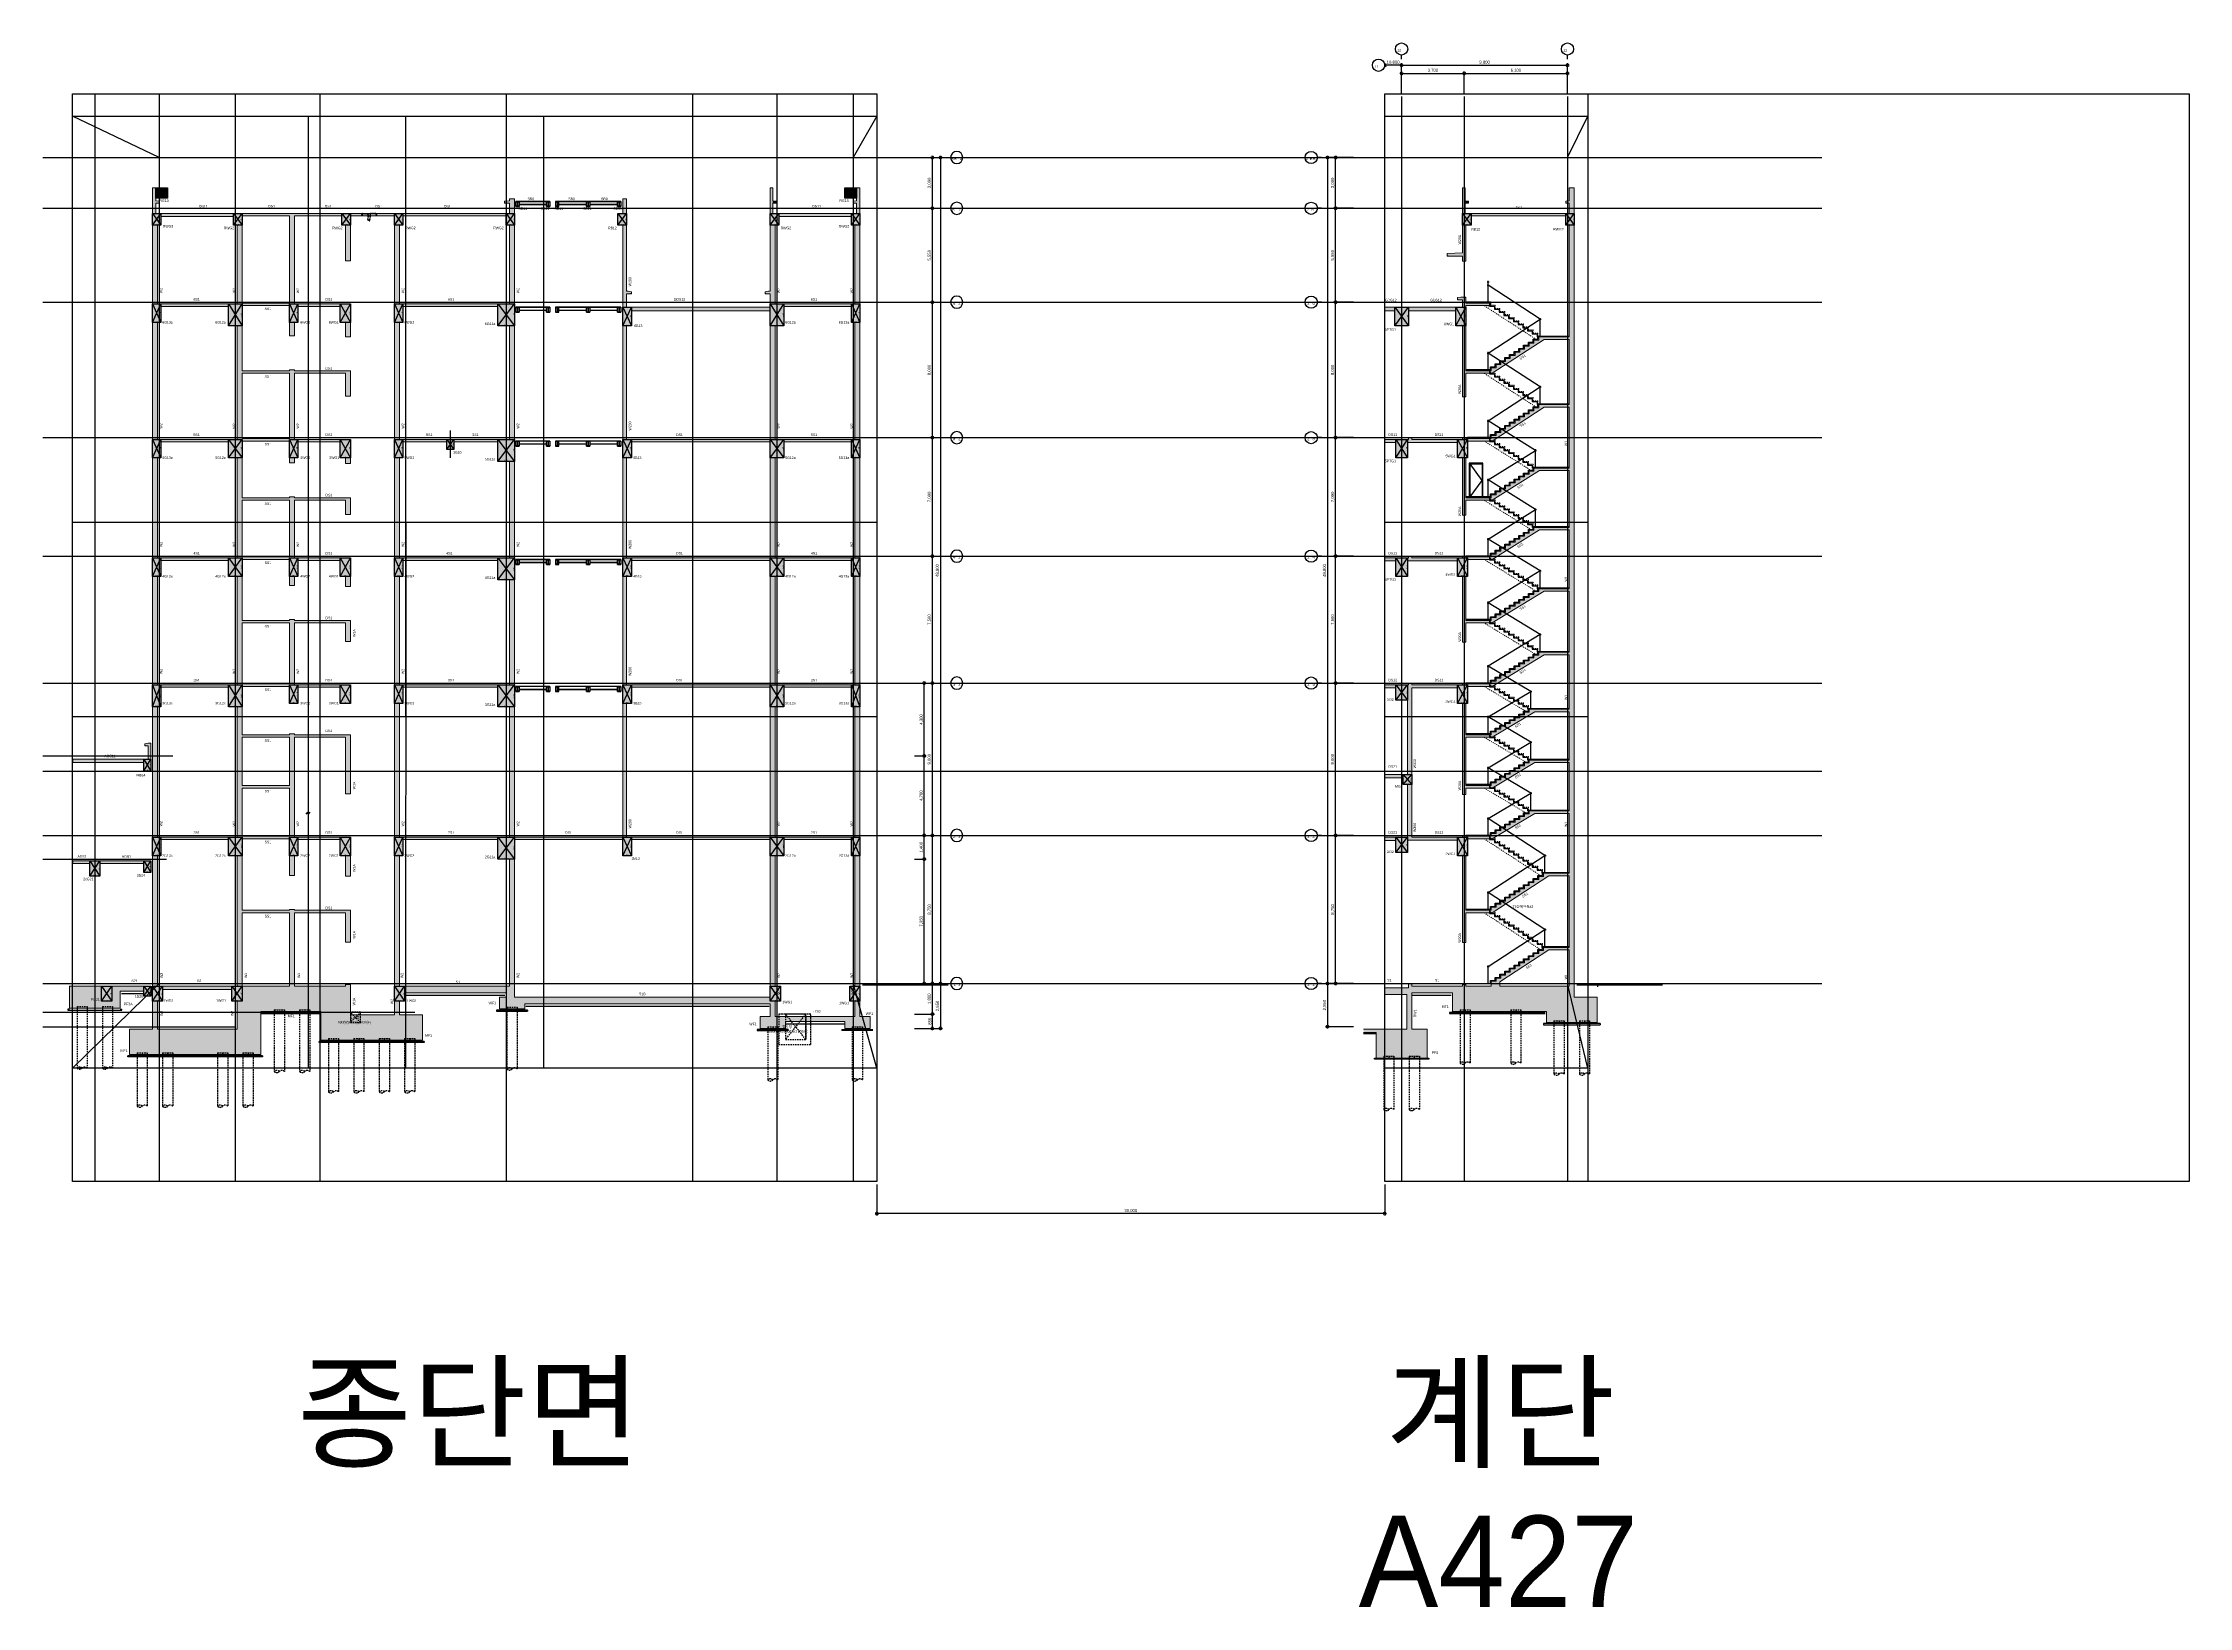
# Model space of a CAD drawing. Header units: millimetres. Extents: x -56316 to 123720, y -36837 to 55569.
# Drawn here: x -3066 to 123720, y -36837 to 55569 of the extents above; entities that cross this region are included whole.
import ezdxf
from ezdxf.enums import TextEntityAlignment as Align

# ---------------------------------------------------------------- set-up
doc = ezdxf.new("R2010")
doc.units = ezdxf.units.MM
doc.header["$LTSCALE"] = 60
for name, pattern in [('ACAD_ISO05W100', [33, 24, -3, 0, -3, 0, -3]), ('HID', [2.3, 1.5, -0.8]), ('HIDDEN', [2, 1, -1])]:
    doc.linetypes.add(name, pattern=pattern)
doc.layers.get('Defpoints').update_dxf_attribs({"color": 151})
for name, color, linetype, lineweight in [('A-CON', 2, 'Continuous', 9), ('A-ELE-STAIR', 4, 'HIDDEN', 9), ('A-TEXT', 3, 'Continuous', 9)]:
    doc.layers.add(name, color=color, linetype=linetype, lineweight=lineweight)
for name, color, linetype in [('A-CORE-ELEV', 5, 'Continuous'), ('A-CORE-HAND', 5, 'Continuous'), ('A-CORE-난간', 5, 'Continuous'), ('A-DIM', 7, 'Continuous'), ('A-ETC-5', 5, 'Continuous'), ('A-ETC-9', 9, 'Continuous'), ('A-FIN', 6, 'Continuous'), ('A-FIN-STAIR', 6, 'Continuous'), ('A-INS', 251, 'Continuous'), ('A-SITE', 3, 'ACAD_ISO05W100'), ('A-SYM', 7, 'Continuous'), ('A-버림CONC', 5, 'Continuous'), ('cen', 1, 'Continuous'), ('HAT', 8, 'Continuous'), ('S-STEEL', 3, 'Continuous'), ('구조SOLID', 253, 'Continuous'), ('기초', 5, 'HIDDEN')]:
    doc.layers.add(name, color=color, linetype=linetype)
for name, color, linetype, plot in [('AS-HIDLINE', 205, 'Continuous', False), ('NOPLOT', 191, 'Continuous', False), ('NOPLOT-DIM', 191, 'Continuous', False), ('NOPLOT-TEXT', 11, 'Continuous', False), ('NOPLOT-부호', 151, 'Continuous', False)]:
    doc.layers.add(name, color=color, linetype=linetype, plot=plot)
doc.styles.add('Gdim', font='Dotum.ttf')
doc.dimstyles.new('G-Xdim', dxfattribs={"dimscale": 30, "dimtxt": 2, "dimasz": 1, "dimexe": 1.2, "dimexo": 1.2, "dimgap": 0, "dimtad": 1, "dimdec": 1, "dimdsep": 46, "dimlunit": 6, "dimtxsty": 'Gdim', "dimcen": 1, "dimse1": 1, "dimse2": 1, "dimsd1": 1, "dimsd2": 1, "dimclrd": 1, "dimclre": 1, "dimclrt": 256, "dimadec": 0, "dimazin": 0, "dimtfac": 1, "dimtdec": 1, "dimtix": 1, "dimtmove": 2, "dimatfit": 1, "dimfxl": 0, "dimtolj": 1, "dimlwd": -1, "dimlwe": -1, "dimarcsym": 0})
doc.dimstyles.new('Gdim60', dxfattribs={"dimscale": 60, "dimtxt": 3, "dimasz": 1, "dimexe": 2, "dimexo": 3, "dimgap": 1, "dimtad": 1, "dimdec": 0, "dimdsep": 46, "dimlunit": 6, "dimtxsty": 'Gdim', "dimblk": 'G3-DOT', "dimcen": 2.5, "dimdle": 2, "dimclrd": 1, "dimclre": 1, "dimclrt": 256, "dimazin": 2, "dimtfac": 1, "dimtdec": 0, "dimtix": 1, "dimtmove": 2, "dimatfit": 3, "dimldrblk": 'DOTSMALL', "dimfxl": 0, "dimtolj": 1, "dimtzin": 0, "dimarcsym": 0})

# ---------------------------------------------------------------- blocks, each defined once
blk = doc.blocks.new('*D31')
at = {"layer": 'Defpoints', "color": 0, "linetype": 'Continuous', "transparency": 16777216}
for p in [(-200, -700), (300, -680), (300, -700)]:
    blk.add_point(p, dxfattribs=at)
at = {"layer": 'AS-HIDLINE', "linetype": 'Continuous', "transparency": 16777216, "insert": (50, -650), "char_height": 60, "attachment_point": 5, "style": 'Gdim'}
blk.add_mtext('\\A1;500', dxfattribs=at)
blk = doc.blocks.new('*D32')
at = {"layer": 'Defpoints', "color": 0, "linetype": 'Continuous', "transparency": 16777216}
for p in [(300, 0), (280, 0), (300, -700)]:
    blk.add_point(p, dxfattribs=at)
at = {"layer": 'AS-HIDLINE', "linetype": 'Continuous', "transparency": 16777216, "insert": (250, -350), "char_height": 60, "attachment_point": 5, "rotation": 90, "style": 'Gdim'}
blk.add_mtext('\\A1;700', dxfattribs=at)
blk = doc.blocks.new('*D33')
at = {"layer": 'Defpoints', "color": 0, "linetype": 'Continuous', "transparency": 16777216}
for p in [(-200, -700), (300, -680), (300, -700)]:
    blk.add_point(p, dxfattribs=at)
at = {"layer": 'AS-HIDLINE', "linetype": 'Continuous', "transparency": 16777216, "insert": (50, -650), "char_height": 60, "attachment_point": 5, "style": 'Gdim'}
blk.add_mtext('\\A1;500', dxfattribs=at)
blk = doc.blocks.new('*D34')
at = {"layer": 'Defpoints', "color": 0, "linetype": 'Continuous', "transparency": 16777216}
for p in [(300, 0), (280, 0), (300, -700)]:
    blk.add_point(p, dxfattribs=at)
at = {"layer": 'AS-HIDLINE', "linetype": 'Continuous', "transparency": 16777216, "insert": (250, -350), "char_height": 60, "attachment_point": 5, "rotation": 90, "style": 'Gdim'}
blk.add_mtext('\\A1;700', dxfattribs=at)
blk = doc.blocks.new('*D35')
at = {"layer": 'Defpoints', "color": 0, "linetype": 'Continuous', "transparency": 16777216}
for p in [(-200, -700), (300, -680), (300, -700)]:
    blk.add_point(p, dxfattribs=at)
at = {"layer": 'AS-HIDLINE', "linetype": 'Continuous', "transparency": 16777216, "insert": (50, -650), "char_height": 60, "attachment_point": 5, "style": 'Gdim'}
blk.add_mtext('\\A1;500', dxfattribs=at)
blk = doc.blocks.new('*D36')
at = {"layer": 'Defpoints', "color": 0, "linetype": 'Continuous', "transparency": 16777216}
for p in [(300, 0), (280, 0), (300, -700)]:
    blk.add_point(p, dxfattribs=at)
at = {"layer": 'AS-HIDLINE', "linetype": 'Continuous', "transparency": 16777216, "insert": (250, -350), "char_height": 60, "attachment_point": 5, "rotation": 90, "style": 'Gdim'}
blk.add_mtext('\\A1;700', dxfattribs=at)
blk = doc.blocks.new('*D37')
at = {"layer": 'Defpoints', "color": 0, "linetype": 'Continuous', "transparency": 16777216}
for p in [(-200, -700), (300, -680), (300, -700)]:
    blk.add_point(p, dxfattribs=at)
at = {"layer": 'AS-HIDLINE', "linetype": 'Continuous', "transparency": 16777216, "insert": (50, -650), "char_height": 60, "attachment_point": 5, "style": 'Gdim'}
blk.add_mtext('\\A1;500', dxfattribs=at)
blk = doc.blocks.new('*D38')
at = {"layer": 'Defpoints', "color": 0, "linetype": 'Continuous', "transparency": 16777216}
for p in [(300, 0), (280, 0), (300, -700)]:
    blk.add_point(p, dxfattribs=at)
at = {"layer": 'AS-HIDLINE', "linetype": 'Continuous', "transparency": 16777216, "insert": (250, -350), "char_height": 60, "attachment_point": 5, "rotation": 90, "style": 'Gdim'}
blk.add_mtext('\\A1;700', dxfattribs=at)
blk = doc.blocks.new('*D39')
at = {"layer": 'Defpoints', "color": 0, "linetype": 'Continuous', "transparency": 16777216}
for p in [(-300, -900), (300, -880), (300, -900)]:
    blk.add_point(p, dxfattribs=at)
at = {"layer": 'AS-HIDLINE', "linetype": 'Continuous', "transparency": 16777216, "insert": (0, -850), "char_height": 60, "attachment_point": 5, "style": 'Gdim'}
blk.add_mtext('\\A1;600', dxfattribs=at)
blk = doc.blocks.new('*D40')
at = {"layer": 'Defpoints', "color": 0, "linetype": 'Continuous', "transparency": 16777216}
for p in [(300, 0), (280, 0), (300, -900)]:
    blk.add_point(p, dxfattribs=at)
at = {"layer": 'AS-HIDLINE', "linetype": 'Continuous', "transparency": 16777216, "insert": (250, -450), "char_height": 60, "attachment_point": 5, "rotation": 90, "style": 'Gdim'}
blk.add_mtext('\\A1;900', dxfattribs=at)
blk = doc.blocks.new('*D41')
at = {"layer": 'Defpoints', "color": 0, "linetype": 'Continuous', "transparency": 16777216}
for p in [(-200, -700), (200, -680), (200, -700)]:
    blk.add_point(p, dxfattribs=at)
at = {"layer": 'AS-HIDLINE', "linetype": 'Continuous', "transparency": 16777216, "insert": (0, -650), "char_height": 60, "attachment_point": 5, "style": 'Gdim'}
blk.add_mtext('\\A1;400', dxfattribs=at)
blk = doc.blocks.new('*D42')
at = {"layer": 'Defpoints', "color": 0, "linetype": 'Continuous', "transparency": 16777216}
for p in [(200, 0), (180, 0), (200, -700)]:
    blk.add_point(p, dxfattribs=at)
at = {"layer": 'AS-HIDLINE', "linetype": 'Continuous', "transparency": 16777216, "insert": (150, -350), "char_height": 60, "attachment_point": 5, "rotation": 90, "style": 'Gdim'}
blk.add_mtext('\\A1;700', dxfattribs=at)
blk = doc.blocks.new('*D43')
at = {"layer": 'Defpoints', "color": 0, "linetype": 'Continuous', "transparency": 16777216}
for p in [(-400, -700), (0, -680), (0, -700)]:
    blk.add_point(p, dxfattribs=at)
at = {"layer": 'AS-HIDLINE', "linetype": 'Continuous', "transparency": 16777216, "insert": (-200, -650), "char_height": 60, "attachment_point": 5, "style": 'Gdim'}
blk.add_mtext('\\A1;400', dxfattribs=at)
blk = doc.blocks.new('*D44')
at = {"layer": 'Defpoints', "color": 0, "linetype": 'Continuous', "transparency": 16777216}
for p in [(0, 0), (-20, 0), (0, -700)]:
    blk.add_point(p, dxfattribs=at)
at = {"layer": 'AS-HIDLINE', "linetype": 'Continuous', "transparency": 16777216, "insert": (-50, -350), "char_height": 60, "attachment_point": 5, "rotation": 90, "style": 'Gdim'}
blk.add_mtext('\\A1;700', dxfattribs=at)
blk = doc.blocks.new('A$C06362383')
at = {"layer": 'A-CORE-HAND', "color": 3}
for p, q in [((-23, -91), (-23, 29)), ((37, -31), (-83, -31))]:
    blk.add_line(p, q, dxfattribs=at)
blk.add_circle((-23, -31), 30, dxfattribs=at)
blk = doc.blocks.new('A$C5C6F125C')
at = {"layer": 'A-CORE-난간', "color": 7, "ltscale": 0.5}
blk.add_line((-75, 0), (-75, 1000), dxfattribs=at)
at = {"layer": 'A-CORE-HAND', "color": 5, "xscale": -1}
blk.add_blockref('A$C06362383', (-98, 1031), dxfattribs=at)
blk = doc.blocks.new('G3-DOT')
at = {"layer": 'A-DIM', "color": 1, "linetype": 'ByBlock'}
blk.add_line((1.5, 0), (-1.5, 0), dxfattribs=at)
at = {"layer": 'A-DIM', "color": 1, "linetype": 'ByBlock', "const_width": 3}
blk.add_lwpolyline([(0.375, 0, 1), (-0.375, 0, 1)], format="xyb", close=True, dxfattribs=at)
blk = doc.blocks.new('*D96')
at = {"layer": 'Defpoints', "color": 0, "transparency": 16777216}
for p in [(87000, 53769), (80900, 52397), (87000, 52397)]:
    blk.add_point(p, dxfattribs=at)
at = {"layer": 'NOPLOT-DIM', "color": 1, "lineweight": -2, "transparency": 16777216}
for p, q in [((80900, 52577), (80900, 53889)), ((80960, 53769), (86940, 53769)), ((87000, 52577), (87000, 53889))]:
    blk.add_line(p, q, dxfattribs=at)
at = {"layer": 'NOPLOT-DIM', "color": 1, "lineweight": -2, "transparency": 16777216, "xscale": 60, "yscale": 60, "zscale": 60, "rotation": 180}
blk.add_blockref('G3-DOT', (80900, 53769), dxfattribs=at)
at = {"layer": 'NOPLOT-DIM', "color": 1, "lineweight": -2, "transparency": 16777216, "xscale": 60, "yscale": 60, "zscale": 60}
blk.add_blockref('G3-DOT', (87000, 53769), dxfattribs=at)
at = {"layer": 'NOPLOT-DIM', "transparency": 16777216, "insert": (83950, 53937), "char_height": 180, "attachment_point": 5, "style": 'Gdim'}
blk.add_mtext('\\A1;6,100', dxfattribs=at)
blk = doc.blocks.new('_DotSmall')
at = {"color": 0, "linetype": 'ByBlock', "const_width": 0.5}
blk.add_lwpolyline([(-0.0625, 0, 1), (0.0625, 0, 1)], format="xyb", close=True, dxfattribs=at)
blk = doc.blocks.new('*D97')
at = {"layer": 'Defpoints', "color": 0, "transparency": 16777216}
for p in [(87000, 54249), (77200, 52397), (87000, 52397)]:
    blk.add_point(p, dxfattribs=at)
at = {"layer": 'NOPLOT-DIM', "color": 1, "lineweight": -2, "transparency": 16777216}
for p, q in [((77200, 52577), (77200, 54369)), ((77260, 54249), (86940, 54249)), ((87000, 52577), (87000, 54369))]:
    blk.add_line(p, q, dxfattribs=at)
at = {"layer": 'NOPLOT-DIM', "color": 1, "lineweight": -2, "transparency": 16777216, "xscale": 60, "yscale": 60, "zscale": 60, "rotation": 180}
blk.add_blockref('G3-DOT', (77200, 54249), dxfattribs=at)
at = {"layer": 'NOPLOT-DIM', "color": 1, "lineweight": -2, "transparency": 16777216, "xscale": 60, "yscale": 60, "zscale": 60}
blk.add_blockref('G3-DOT', (87000, 54249), dxfattribs=at)
at = {"layer": 'NOPLOT-DIM', "transparency": 16777216, "insert": (82100, 54417), "char_height": 180, "attachment_point": 5, "style": 'Gdim'}
blk.add_mtext('\\A1;9,800', dxfattribs=at)
blk = doc.blocks.new('*D98')
at = {"layer": 'Defpoints', "color": 0, "transparency": 16777216}
for p in [(80900, 53769), (77200, 52397), (80900, 52397)]:
    blk.add_point(p, dxfattribs=at)
at = {"layer": 'NOPLOT-DIM', "color": 1, "lineweight": -2, "transparency": 16777216}
for p, q in [((77200, 52577), (77200, 53889)), ((77260, 53769), (80840, 53769)), ((80900, 52577), (80900, 53889))]:
    blk.add_line(p, q, dxfattribs=at)
at = {"layer": 'NOPLOT-DIM', "color": 1, "lineweight": -2, "transparency": 16777216, "xscale": 60, "yscale": 60, "zscale": 60, "rotation": 180}
blk.add_blockref('G3-DOT', (77200, 53769), dxfattribs=at)
at = {"layer": 'NOPLOT-DIM', "color": 1, "lineweight": -2, "transparency": 16777216, "xscale": 60, "yscale": 60, "zscale": 60}
blk.add_blockref('G3-DOT', (80900, 53769), dxfattribs=at)
at = {"layer": 'NOPLOT-DIM', "transparency": 16777216, "insert": (79050, 53937), "char_height": 180, "attachment_point": 5, "style": 'Gdim'}
blk.add_mtext('\\A1;3,700', dxfattribs=at)
blk = doc.blocks.new('*D123')
at = {"layer": 'Defpoints', "color": 0, "transparency": 16777216}
for p in [(46200, -11695), (76200, -11695), (46200, -13590)]:
    blk.add_point(p, dxfattribs=at)
at = {"layer": 'NOPLOT-DIM', "color": 1, "lineweight": -2, "transparency": 16777216}
for p, q in [((46200, -11875), (46200, -13710)), ((76200, -11875), (76200, -13710)), ((76140, -13590), (46260, -13590))]:
    blk.add_line(p, q, dxfattribs=at)
at = {"layer": 'NOPLOT-DIM', "color": 1, "lineweight": -2, "transparency": 16777216, "xscale": 60, "yscale": 60, "zscale": 60, "rotation": 180}
blk.add_blockref('G3-DOT', (46200, -13590), dxfattribs=at)
at = {"layer": 'NOPLOT-DIM', "color": 1, "lineweight": -2, "transparency": 16777216, "xscale": 60, "yscale": 60, "zscale": 60}
blk.add_blockref('G3-DOT', (76200, -13590), dxfattribs=at)
at = {"layer": 'NOPLOT-DIM', "transparency": 16777216, "insert": (61200, -13423), "char_height": 180, "attachment_point": 5, "style": 'Gdim'}
blk.add_mtext('\\A1;30,000', dxfattribs=at)
blk = doc.blocks.new('*D124')
at = {"layer": 'Defpoints', "color": 0, "transparency": 16777216}
for p in [(74534, 48800), (74534, 0), (72822, 0)]:
    blk.add_point(p, dxfattribs=at)
at = {"layer": 'NOPLOT-DIM', "color": 1, "lineweight": -2, "transparency": 16777216}
for p, q in [((74354, 48800), (72702, 48800)), ((72822, 48740), (72822, 60)), ((74354, 0), (72702, 0))]:
    blk.add_line(p, q, dxfattribs=at)
at = {"layer": 'NOPLOT-DIM', "color": 1, "lineweight": -2, "transparency": 16777216, "xscale": 60, "yscale": 60, "zscale": 60}
for p, rotation in [((72822, 48800), 90), ((72822, 0), 270)]:
    blk.add_blockref('G3-DOT', p, dxfattribs=dict(at, rotation=rotation))
at = {"layer": 'NOPLOT-DIM', "transparency": 16777216, "insert": (72654, 24400), "char_height": 180, "attachment_point": 5, "rotation": 90, "style": 'Gdim'}
blk.add_mtext('\\A1;48,800', dxfattribs=at)
blk = doc.blocks.new('*D125')
at = {"layer": 'Defpoints', "color": 0, "transparency": 16777216}
for p in [(73302, 8750), (74534, 8750), (74534, 0)]:
    blk.add_point(p, dxfattribs=at)
at = {"layer": 'NOPLOT-DIM', "color": 1, "lineweight": -2, "transparency": 16777216}
for p, q in [((74354, 8750), (73182, 8750)), ((73302, 60), (73302, 8690)), ((74354, 0), (73182, 0))]:
    blk.add_line(p, q, dxfattribs=at)
at = {"layer": 'NOPLOT-DIM', "color": 1, "lineweight": -2, "transparency": 16777216, "xscale": 60, "yscale": 60, "zscale": 60}
for p, rotation in [((73302, 8750), 90), ((73302, 0), 270)]:
    blk.add_blockref('G3-DOT', p, dxfattribs=dict(at, rotation=rotation))
at = {"layer": 'NOPLOT-DIM', "transparency": 16777216, "insert": (73134, 4375), "char_height": 180, "attachment_point": 5, "rotation": 90, "style": 'Gdim'}
blk.add_mtext('\\A1;8,750', dxfattribs=at)
blk = doc.blocks.new('*D126')
at = {"layer": 'Defpoints', "color": 0, "transparency": 16777216}
for p in [(73302, 17750), (74534, 17750), (74534, 8750)]:
    blk.add_point(p, dxfattribs=at)
at = {"layer": 'NOPLOT-DIM', "color": 1, "lineweight": -2, "transparency": 16777216}
for p, q in [((74354, 17750), (73182, 17750)), ((73302, 8810), (73302, 17690)), ((74354, 8750), (73182, 8750))]:
    blk.add_line(p, q, dxfattribs=at)
at = {"layer": 'NOPLOT-DIM', "color": 1, "lineweight": -2, "transparency": 16777216, "xscale": 60, "yscale": 60, "zscale": 60}
for p, rotation in [((73302, 17750), 90), ((73302, 8750), 270)]:
    blk.add_blockref('G3-DOT', p, dxfattribs=dict(at, rotation=rotation))
at = {"layer": 'NOPLOT-DIM', "transparency": 16777216, "insert": (73134, 13250), "char_height": 180, "attachment_point": 5, "rotation": 90, "style": 'Gdim'}
blk.add_mtext('\\A1;9,000', dxfattribs=at)
blk = doc.blocks.new('*D127')
at = {"layer": 'Defpoints', "color": 0, "transparency": 16777216}
for p in [(73302, 25250), (74534, 25250), (74534, 17750)]:
    blk.add_point(p, dxfattribs=at)
at = {"layer": 'NOPLOT-DIM', "color": 1, "lineweight": -2, "transparency": 16777216}
for p, q in [((74354, 25250), (73182, 25250)), ((73302, 17810), (73302, 25190)), ((74354, 17750), (73182, 17750))]:
    blk.add_line(p, q, dxfattribs=at)
at = {"layer": 'NOPLOT-DIM', "color": 1, "lineweight": -2, "transparency": 16777216, "xscale": 60, "yscale": 60, "zscale": 60}
for p, rotation in [((73302, 25250), 90), ((73302, 17750), 270)]:
    blk.add_blockref('G3-DOT', p, dxfattribs=dict(at, rotation=rotation))
at = {"layer": 'NOPLOT-DIM', "transparency": 16777216, "insert": (73134, 21500), "char_height": 180, "attachment_point": 5, "rotation": 90, "style": 'Gdim'}
blk.add_mtext('\\A1;7,500', dxfattribs=at)
blk = doc.blocks.new('*D128')
at = {"layer": 'Defpoints', "color": 0, "transparency": 16777216}
for p in [(73302, 32250), (74534, 32250), (74534, 25250)]:
    blk.add_point(p, dxfattribs=at)
at = {"layer": 'NOPLOT-DIM', "color": 1, "lineweight": -2, "transparency": 16777216}
for p, q in [((74354, 32250), (73182, 32250)), ((73302, 25310), (73302, 32190)), ((74354, 25250), (73182, 25250))]:
    blk.add_line(p, q, dxfattribs=at)
at = {"layer": 'NOPLOT-DIM', "color": 1, "lineweight": -2, "transparency": 16777216, "xscale": 60, "yscale": 60, "zscale": 60}
for p, rotation in [((73302, 32250), 90), ((73302, 25250), 270)]:
    blk.add_blockref('G3-DOT', p, dxfattribs=dict(at, rotation=rotation))
at = {"layer": 'NOPLOT-DIM', "transparency": 16777216, "insert": (73134, 28750), "char_height": 180, "attachment_point": 5, "rotation": 90, "style": 'Gdim'}
blk.add_mtext('\\A1;7,000', dxfattribs=at)
blk = doc.blocks.new('*D129')
at = {"layer": 'Defpoints', "color": 0, "transparency": 16777216}
for p in [(73302, 40250), (74534, 40250), (74534, 32250)]:
    blk.add_point(p, dxfattribs=at)
at = {"layer": 'NOPLOT-DIM', "color": 1, "lineweight": -2, "transparency": 16777216}
for p, q in [((74354, 40250), (73182, 40250)), ((73302, 32310), (73302, 40190)), ((74354, 32250), (73182, 32250))]:
    blk.add_line(p, q, dxfattribs=at)
at = {"layer": 'NOPLOT-DIM', "color": 1, "lineweight": -2, "transparency": 16777216, "xscale": 60, "yscale": 60, "zscale": 60}
for p, rotation in [((73302, 40250), 90), ((73302, 32250), 270)]:
    blk.add_blockref('G3-DOT', p, dxfattribs=dict(at, rotation=rotation))
at = {"layer": 'NOPLOT-DIM', "transparency": 16777216, "insert": (73134, 36250), "char_height": 180, "attachment_point": 5, "rotation": 90, "style": 'Gdim'}
blk.add_mtext('\\A1;8,000', dxfattribs=at)
blk = doc.blocks.new('*D130')
at = {"layer": 'Defpoints', "color": 0, "transparency": 16777216}
for p in [(73302, 45800), (74534, 45800), (74534, 40250)]:
    blk.add_point(p, dxfattribs=at)
at = {"layer": 'NOPLOT-DIM', "color": 1, "lineweight": -2, "transparency": 16777216}
for p, q in [((74354, 45800), (73182, 45800)), ((73302, 40310), (73302, 45740)), ((74354, 40250), (73182, 40250))]:
    blk.add_line(p, q, dxfattribs=at)
at = {"layer": 'NOPLOT-DIM', "color": 1, "lineweight": -2, "transparency": 16777216, "xscale": 60, "yscale": 60, "zscale": 60}
for p, rotation in [((73302, 45800), 90), ((73302, 40250), 270)]:
    blk.add_blockref('G3-DOT', p, dxfattribs=dict(at, rotation=rotation))
at = {"layer": 'NOPLOT-DIM', "transparency": 16777216, "insert": (73134, 43025), "char_height": 180, "attachment_point": 5, "rotation": 90, "style": 'Gdim'}
blk.add_mtext('\\A1;5,550', dxfattribs=at)
blk = doc.blocks.new('*D131')
at = {"layer": 'Defpoints', "color": 0, "transparency": 16777216}
for p in [(73302, 48800), (74534, 48800), (74534, 45800)]:
    blk.add_point(p, dxfattribs=at)
at = {"layer": 'NOPLOT-DIM', "color": 1, "lineweight": -2, "transparency": 16777216}
for p, q in [((74354, 48800), (73182, 48800)), ((73302, 45860), (73302, 48740)), ((74354, 45800), (73182, 45800))]:
    blk.add_line(p, q, dxfattribs=at)
at = {"layer": 'NOPLOT-DIM', "color": 1, "lineweight": -2, "transparency": 16777216, "xscale": 60, "yscale": 60, "zscale": 60}
for p, rotation in [((73302, 48800), 90), ((73302, 45800), 270)]:
    blk.add_blockref('G3-DOT', p, dxfattribs=dict(at, rotation=rotation))
at = {"layer": 'NOPLOT-DIM', "transparency": 16777216, "insert": (73134, 47300), "char_height": 180, "attachment_point": 5, "rotation": 90, "style": 'Gdim'}
blk.add_mtext('\\A1;3,000', dxfattribs=at)
blk = doc.blocks.new('*D112')
at = {"layer": 'Defpoints', "color": 0, "transparency": 16777216}
for p in [(74534, 0), (72822, -2550), (74534, -2550)]:
    blk.add_point(p, dxfattribs=at)
at = {"layer": 'NOPLOT-DIM', "color": 1, "lineweight": -2, "transparency": 16777216}
for p, q in [((74354, 0), (72702, 0)), ((72822, -60), (72822, -2490)), ((74354, -2550), (72702, -2550))]:
    blk.add_line(p, q, dxfattribs=at)
at = {"layer": 'NOPLOT-DIM', "color": 1, "lineweight": -2, "transparency": 16777216, "xscale": 60, "yscale": 60, "zscale": 60}
for p, rotation in [((72822, 0), 90), ((72822, -2550), 270)]:
    blk.add_blockref('G3-DOT', p, dxfattribs=dict(at, rotation=rotation))
at = {"layer": 'NOPLOT-DIM', "transparency": 16777216, "insert": (72654, -1275), "char_height": 180, "attachment_point": 5, "rotation": 90, "style": 'Gdim'}
blk.add_mtext('\\A1;2,550', dxfattribs=at)
blk = doc.blocks.new('*D100')
at = {"layer": 'Defpoints', "color": 0, "transparency": 16777216}
for p in [(48245, 48800), (48245, 0), (49957, 0)]:
    blk.add_point(p, dxfattribs=at)
at = {"layer": 'NOPLOT-DIM', "color": 1, "lineweight": -2, "transparency": 16777216}
for p, q in [((48425, 48800), (50077, 48800)), ((49957, 48740), (49957, 60)), ((48425, 0), (50077, 0))]:
    blk.add_line(p, q, dxfattribs=at)
at = {"layer": 'NOPLOT-DIM', "color": 1, "lineweight": -2, "transparency": 16777216, "xscale": 60, "yscale": 60, "zscale": 60}
for p, rotation in [((49957, 48800), 90), ((49957, 0), 270)]:
    blk.add_blockref('G3-DOT', p, dxfattribs=dict(at, rotation=rotation))
at = {"layer": 'NOPLOT-DIM', "transparency": 16777216, "insert": (49789, 24400), "char_height": 180, "attachment_point": 5, "rotation": 90, "style": 'Gdim'}
blk.add_mtext('\\A1;48,800', dxfattribs=at)
blk = doc.blocks.new('*D101')
at = {"layer": 'Defpoints', "color": 0, "transparency": 16777216}
for p in [(48245, 8750), (49477, 8750), (48245, 0)]:
    blk.add_point(p, dxfattribs=at)
at = {"layer": 'NOPLOT-DIM', "color": 1, "lineweight": -2, "transparency": 16777216}
for p, q in [((48425, 8750), (49597, 8750)), ((49477, 60), (49477, 8690)), ((48425, 0), (49597, 0))]:
    blk.add_line(p, q, dxfattribs=at)
at = {"layer": 'NOPLOT-DIM', "color": 1, "lineweight": -2, "transparency": 16777216, "xscale": 60, "yscale": 60, "zscale": 60}
for p, rotation in [((49477, 8750), 90), ((49477, 0), 270)]:
    blk.add_blockref('G3-DOT', p, dxfattribs=dict(at, rotation=rotation))
at = {"layer": 'NOPLOT-DIM', "transparency": 16777216, "insert": (49309, 4375), "char_height": 180, "attachment_point": 5, "rotation": 90, "style": 'Gdim'}
blk.add_mtext('\\A1;8,750', dxfattribs=at)
blk = doc.blocks.new('*D102')
at = {"layer": 'Defpoints', "color": 0, "transparency": 16777216}
for p in [(48245, 17750), (49477, 17750), (48245, 8750)]:
    blk.add_point(p, dxfattribs=at)
at = {"layer": 'NOPLOT-DIM', "color": 1, "lineweight": -2, "transparency": 16777216}
for p, q in [((48425, 17750), (49597, 17750)), ((49477, 8810), (49477, 17690)), ((48425, 8750), (49597, 8750))]:
    blk.add_line(p, q, dxfattribs=at)
at = {"layer": 'NOPLOT-DIM', "color": 1, "lineweight": -2, "transparency": 16777216, "xscale": 60, "yscale": 60, "zscale": 60}
for p, rotation in [((49477, 17750), 90), ((49477, 8750), 270)]:
    blk.add_blockref('G3-DOT', p, dxfattribs=dict(at, rotation=rotation))
at = {"layer": 'NOPLOT-DIM', "transparency": 16777216, "insert": (49309, 13250), "char_height": 180, "attachment_point": 5, "rotation": 90, "style": 'Gdim'}
blk.add_mtext('\\A1;9,000', dxfattribs=at)
blk = doc.blocks.new('*D103')
at = {"layer": 'Defpoints', "color": 0, "transparency": 16777216}
for p in [(48245, 25250), (49477, 25250), (48245, 17750)]:
    blk.add_point(p, dxfattribs=at)
at = {"layer": 'NOPLOT-DIM', "color": 1, "lineweight": -2, "transparency": 16777216}
for p, q in [((48425, 25250), (49597, 25250)), ((49477, 17810), (49477, 25190)), ((48425, 17750), (49597, 17750))]:
    blk.add_line(p, q, dxfattribs=at)
at = {"layer": 'NOPLOT-DIM', "color": 1, "lineweight": -2, "transparency": 16777216, "xscale": 60, "yscale": 60, "zscale": 60}
for p, rotation in [((49477, 25250), 90), ((49477, 17750), 270)]:
    blk.add_blockref('G3-DOT', p, dxfattribs=dict(at, rotation=rotation))
at = {"layer": 'NOPLOT-DIM', "transparency": 16777216, "insert": (49309, 21500), "char_height": 180, "attachment_point": 5, "rotation": 90, "style": 'Gdim'}
blk.add_mtext('\\A1;7,500', dxfattribs=at)
blk = doc.blocks.new('*D104')
at = {"layer": 'Defpoints', "color": 0, "transparency": 16777216}
for p in [(48245, 32250), (49477, 32250), (48245, 25250)]:
    blk.add_point(p, dxfattribs=at)
at = {"layer": 'NOPLOT-DIM', "color": 1, "lineweight": -2, "transparency": 16777216}
for p, q in [((48425, 32250), (49597, 32250)), ((49477, 25310), (49477, 32190)), ((48425, 25250), (49597, 25250))]:
    blk.add_line(p, q, dxfattribs=at)
at = {"layer": 'NOPLOT-DIM', "color": 1, "lineweight": -2, "transparency": 16777216, "xscale": 60, "yscale": 60, "zscale": 60}
for p, rotation in [((49477, 32250), 90), ((49477, 25250), 270)]:
    blk.add_blockref('G3-DOT', p, dxfattribs=dict(at, rotation=rotation))
at = {"layer": 'NOPLOT-DIM', "transparency": 16777216, "insert": (49309, 28750), "char_height": 180, "attachment_point": 5, "rotation": 90, "style": 'Gdim'}
blk.add_mtext('\\A1;7,000', dxfattribs=at)
blk = doc.blocks.new('*D105')
at = {"layer": 'Defpoints', "color": 0, "transparency": 16777216}
for p in [(48245, 40250), (49477, 40250), (48245, 32250)]:
    blk.add_point(p, dxfattribs=at)
at = {"layer": 'NOPLOT-DIM', "color": 1, "lineweight": -2, "transparency": 16777216}
for p, q in [((48425, 40250), (49597, 40250)), ((49477, 32310), (49477, 40190)), ((48425, 32250), (49597, 32250))]:
    blk.add_line(p, q, dxfattribs=at)
at = {"layer": 'NOPLOT-DIM', "color": 1, "lineweight": -2, "transparency": 16777216, "xscale": 60, "yscale": 60, "zscale": 60}
for p, rotation in [((49477, 40250), 90), ((49477, 32250), 270)]:
    blk.add_blockref('G3-DOT', p, dxfattribs=dict(at, rotation=rotation))
at = {"layer": 'NOPLOT-DIM', "transparency": 16777216, "insert": (49309, 36250), "char_height": 180, "attachment_point": 5, "rotation": 90, "style": 'Gdim'}
blk.add_mtext('\\A1;8,000', dxfattribs=at)
blk = doc.blocks.new('*D106')
at = {"layer": 'Defpoints', "color": 0, "transparency": 16777216}
for p in [(48245, 45800), (49477, 45800), (48245, 40250)]:
    blk.add_point(p, dxfattribs=at)
at = {"layer": 'NOPLOT-DIM', "color": 1, "lineweight": -2, "transparency": 16777216}
for p, q in [((48425, 45800), (49597, 45800)), ((49477, 40310), (49477, 45740)), ((48425, 40250), (49597, 40250))]:
    blk.add_line(p, q, dxfattribs=at)
at = {"layer": 'NOPLOT-DIM', "color": 1, "lineweight": -2, "transparency": 16777216, "xscale": 60, "yscale": 60, "zscale": 60}
for p, rotation in [((49477, 45800), 90), ((49477, 40250), 270)]:
    blk.add_blockref('G3-DOT', p, dxfattribs=dict(at, rotation=rotation))
at = {"layer": 'NOPLOT-DIM', "transparency": 16777216, "insert": (49309, 43025), "char_height": 180, "attachment_point": 5, "rotation": 90, "style": 'Gdim'}
blk.add_mtext('\\A1;5,550', dxfattribs=at)
blk = doc.blocks.new('*D107')
at = {"layer": 'Defpoints', "color": 0, "transparency": 16777216}
for p in [(48245, 48800), (49477, 48800), (48245, 45800)]:
    blk.add_point(p, dxfattribs=at)
at = {"layer": 'NOPLOT-DIM', "color": 1, "lineweight": -2, "transparency": 16777216}
for p, q in [((48425, 48800), (49597, 48800)), ((49477, 45860), (49477, 48740)), ((48425, 45800), (49597, 45800))]:
    blk.add_line(p, q, dxfattribs=at)
at = {"layer": 'NOPLOT-DIM', "color": 1, "lineweight": -2, "transparency": 16777216, "xscale": 60, "yscale": 60, "zscale": 60}
for p, rotation in [((49477, 48800), 90), ((49477, 45800), 270)]:
    blk.add_blockref('G3-DOT', p, dxfattribs=dict(at, rotation=rotation))
at = {"layer": 'NOPLOT-DIM', "transparency": 16777216, "insert": (49309, 47300), "char_height": 180, "attachment_point": 5, "rotation": 90, "style": 'Gdim'}
blk.add_mtext('\\A1;3,000', dxfattribs=at)
blk = doc.blocks.new('*D73')
at = {"layer": 'Defpoints', "color": 0, "transparency": 16777216}
for p in [(48245, 0), (48245, -2650), (49957, -2650)]:
    blk.add_point(p, dxfattribs=at)
at = {"layer": 'NOPLOT-DIM', "color": 1, "lineweight": -2, "transparency": 16777216}
for p, q in [((48425, 0), (50077, 0)), ((49957, -60), (49957, -2590)), ((48425, -2650), (50077, -2650))]:
    blk.add_line(p, q, dxfattribs=at)
at = {"layer": 'NOPLOT-DIM', "color": 1, "lineweight": -2, "transparency": 16777216, "xscale": 60, "yscale": 60, "zscale": 60}
for p, rotation in [((49957, 0), 90), ((49957, -2650), 270)]:
    blk.add_blockref('G3-DOT', p, dxfattribs=dict(at, rotation=rotation))
at = {"layer": 'NOPLOT-DIM', "transparency": 16777216, "insert": (49789, -1325), "char_height": 180, "attachment_point": 5, "rotation": 90, "style": 'Gdim'}
blk.add_mtext('\\A1;2,650', dxfattribs=at)
blk = doc.blocks.new('*D74')
at = {"layer": 'Defpoints', "color": 0, "transparency": 16777216}
for p in [(48245, 0), (49477, 0), (48245, -1800)]:
    blk.add_point(p, dxfattribs=at)
at = {"layer": 'NOPLOT-DIM', "color": 1, "lineweight": -2, "transparency": 16777216}
for p, q in [((48425, 0), (49597, 0)), ((49477, -1740), (49477, -60)), ((48425, -1800), (49597, -1800))]:
    blk.add_line(p, q, dxfattribs=at)
at = {"layer": 'NOPLOT-DIM', "color": 1, "lineweight": -2, "transparency": 16777216, "xscale": 60, "yscale": 60, "zscale": 60}
for p, rotation in [((49477, 0), 90), ((49477, -1800), 270)]:
    blk.add_blockref('G3-DOT', p, dxfattribs=dict(at, rotation=rotation))
at = {"layer": 'NOPLOT-DIM', "transparency": 16777216, "insert": (49309, -900), "char_height": 180, "attachment_point": 5, "rotation": 90, "style": 'Gdim'}
blk.add_mtext('\\A1;1,800', dxfattribs=at)
blk = doc.blocks.new('*D75')
at = {"layer": 'Defpoints', "color": 0, "transparency": 16777216}
for p in [(48245, -1800), (49477, -1800), (48245, -2650)]:
    blk.add_point(p, dxfattribs=at)
at = {"layer": 'NOPLOT-DIM', "color": 1, "lineweight": -2, "transparency": 16777216}
for p, q in [((48425, -1800), (49597, -1800)), ((49477, -2590), (49477, -1860)), ((48425, -2650), (49597, -2650))]:
    blk.add_line(p, q, dxfattribs=at)
at = {"layer": 'NOPLOT-DIM', "color": 1, "lineweight": -2, "transparency": 16777216, "xscale": 60, "yscale": 60, "zscale": 60}
for p, rotation in [((49477, -1800), 90), ((49477, -2650), 270)]:
    blk.add_blockref('G3-DOT', p, dxfattribs=dict(at, rotation=rotation))
at = {"layer": 'NOPLOT-DIM', "transparency": 16777216, "insert": (49327, -2225), "char_height": 180, "attachment_point": 5, "rotation": 90, "style": 'Gdim'}
blk.add_mtext('\\A1;850', dxfattribs=at)
blk = doc.blocks.new('*D108')
at = {"layer": 'Defpoints', "color": 0, "transparency": 16777216}
for p in [(48245, 13450), (48997, 13450), (48245, 8750)]:
    blk.add_point(p, dxfattribs=at)
at = {"layer": 'NOPLOT-DIM', "color": 1, "lineweight": -2, "transparency": 16777216}
for p, q in [((48425, 13450), (49117, 13450)), ((48997, 8810), (48997, 13390)), ((48425, 8750), (49117, 8750))]:
    blk.add_line(p, q, dxfattribs=at)
at = {"layer": 'NOPLOT-DIM', "color": 1, "lineweight": -2, "transparency": 16777216, "xscale": 60, "yscale": 60, "zscale": 60}
for p, rotation in [((48997, 13450), 90), ((48997, 8750), 270)]:
    blk.add_blockref('G3-DOT', p, dxfattribs=dict(at, rotation=rotation))
at = {"layer": 'NOPLOT-DIM', "transparency": 16777216, "insert": (48829, 11100), "char_height": 180, "attachment_point": 5, "rotation": 90, "style": 'Gdim'}
blk.add_mtext('\\A1;4,700', dxfattribs=at)
blk = doc.blocks.new('*D109')
at = {"layer": 'Defpoints', "color": 0, "transparency": 16777216}
for p in [(48245, 17750), (48997, 17750), (48245, 13450)]:
    blk.add_point(p, dxfattribs=at)
at = {"layer": 'NOPLOT-DIM', "color": 1, "lineweight": -2, "transparency": 16777216}
for p, q in [((48425, 17750), (49117, 17750)), ((48997, 13510), (48997, 17690)), ((48425, 13450), (49117, 13450))]:
    blk.add_line(p, q, dxfattribs=at)
at = {"layer": 'NOPLOT-DIM', "color": 1, "lineweight": -2, "transparency": 16777216, "xscale": 60, "yscale": 60, "zscale": 60}
for p, rotation in [((48997, 17750), 90), ((48997, 13450), 270)]:
    blk.add_blockref('G3-DOT', p, dxfattribs=dict(at, rotation=rotation))
at = {"layer": 'NOPLOT-DIM', "transparency": 16777216, "insert": (48829, 15600), "char_height": 180, "attachment_point": 5, "rotation": 90, "style": 'Gdim'}
blk.add_mtext('\\A1;4,300', dxfattribs=at)
blk = doc.blocks.new('*D110')
at = {"layer": 'Defpoints', "color": 0, "transparency": 16777216}
for p in [(48245, 8750), (48997, 8750), (48245, 7350)]:
    blk.add_point(p, dxfattribs=at)
at = {"layer": 'NOPLOT-DIM', "color": 1, "lineweight": -2, "transparency": 16777216}
for p, q in [((48425, 8750), (49117, 8750)), ((48997, 7410), (48997, 8690)), ((48425, 7350), (49117, 7350))]:
    blk.add_line(p, q, dxfattribs=at)
at = {"layer": 'NOPLOT-DIM', "color": 1, "lineweight": -2, "transparency": 16777216, "xscale": 60, "yscale": 60, "zscale": 60}
for p, rotation in [((48997, 8750), 90), ((48997, 7350), 270)]:
    blk.add_blockref('G3-DOT', p, dxfattribs=dict(at, rotation=rotation))
at = {"layer": 'NOPLOT-DIM', "transparency": 16777216, "insert": (48829, 8050), "char_height": 180, "attachment_point": 5, "rotation": 90, "style": 'Gdim'}
blk.add_mtext('\\A1;1,400', dxfattribs=at)
blk = doc.blocks.new('*D111')
at = {"layer": 'Defpoints', "color": 0, "transparency": 16777216}
for p in [(48245, 7350), (48997, 7350), (48245, 0)]:
    blk.add_point(p, dxfattribs=at)
at = {"layer": 'NOPLOT-DIM', "color": 1, "lineweight": -2, "transparency": 16777216}
for p, q in [((48425, 7350), (49117, 7350)), ((48997, 60), (48997, 7290)), ((48425, 0), (49117, 0))]:
    blk.add_line(p, q, dxfattribs=at)
at = {"layer": 'NOPLOT-DIM', "color": 1, "lineweight": -2, "transparency": 16777216, "xscale": 60, "yscale": 60, "zscale": 60}
for p, rotation in [((48997, 7350), 90), ((48997, 0), 270)]:
    blk.add_blockref('G3-DOT', p, dxfattribs=dict(at, rotation=rotation))
at = {"layer": 'NOPLOT-DIM', "transparency": 16777216, "insert": (48829, 3675), "char_height": 180, "attachment_point": 5, "rotation": 90, "style": 'Gdim'}
blk.add_mtext('\\A1;7,350', dxfattribs=at)
blk = doc.blocks.new('A$Cd65bf199')
at = {"layer": 'HAT', "linetype": 'Continuous', "elevation": 0}
blk.add_lwpolyline([(0, 0), (800, 0), (800, 2000), (0, 2000)], close=True, dxfattribs=at)
for points in [[(50, 0), (50, 1950), (750, 1950), (750, 0)], [(50, 0), (750, 975), (50, 1950)]]:
    blk.add_lwpolyline(points, dxfattribs=at)
blk = doc.blocks.new('파일')
at = {"layer": 'NOPLOT', "linetype": 'HID'}
blk.add_line((71, 790, 0), (671, 790, 0), dxfattribs=at)
at = {"layer": 'NOPLOT'}
blk.add_line((371, 890, 0), (371, 790, 0), dxfattribs=at)
at = {"layer": '기초', "linetype": 'HID'}
for p, q in [((71, 890, 0), (671, 890, 0)), ((71, 890, 0), (71, -2258, 0)), ((671, 890, 0), (671, -2258, 0))]:
    blk.add_line(p, q, dxfattribs=at)
for centre, start, end in [((221, -2408, 0), 45, 135), ((221, -2108, 0), 225, 315), ((521, -2408, 0), 45, 135)]:
    blk.add_arc(centre, 212, start, end, dxfattribs=at)
blk = doc.blocks.new('*D45')
at = {"layer": 'Defpoints', "color": 0, "linetype": 'Continuous', "transparency": 16777216}
for p in [(-300, -1100), (300, -1080), (300, -1100)]:
    blk.add_point(p, dxfattribs=at)
at = {"layer": 'AS-HIDLINE', "linetype": 'Continuous', "transparency": 16777216, "insert": (0, -1050), "char_height": 60, "attachment_point": 5, "style": 'Gdim'}
blk.add_mtext('\\A1;600', dxfattribs=at)
blk = doc.blocks.new('*D46')
at = {"layer": 'Defpoints', "color": 0, "linetype": 'Continuous', "transparency": 16777216}
for p in [(300, 0), (280, 0), (300, -1100)]:
    blk.add_point(p, dxfattribs=at)
at = {"layer": 'AS-HIDLINE', "linetype": 'Continuous', "transparency": 16777216, "insert": (244, -550), "char_height": 60, "attachment_point": 5, "rotation": 90, "style": 'Gdim'}
blk.add_mtext('\\A1;1,100', dxfattribs=at)
blk = doc.blocks.new('*D47')
at = {"layer": 'Defpoints', "color": 0, "linetype": 'Continuous', "transparency": 16777216}
for p in [(-400, -900), (300, -880), (300, -900)]:
    blk.add_point(p, dxfattribs=at)
at = {"layer": 'AS-HIDLINE', "linetype": 'Continuous', "transparency": 16777216, "insert": (-50, -850), "char_height": 60, "attachment_point": 5, "style": 'Gdim'}
blk.add_mtext('\\A1;700', dxfattribs=at)
blk = doc.blocks.new('*D48')
at = {"layer": 'Defpoints', "color": 0, "linetype": 'Continuous', "transparency": 16777216}
for p in [(300, 0), (280, 0), (300, -900)]:
    blk.add_point(p, dxfattribs=at)
at = {"layer": 'AS-HIDLINE', "linetype": 'Continuous', "transparency": 16777216, "insert": (250, -450), "char_height": 60, "attachment_point": 5, "rotation": 90, "style": 'Gdim'}
blk.add_mtext('\\A1;900', dxfattribs=at)
blk = doc.blocks.new('*D49')
at = {"layer": 'Defpoints', "color": 0, "linetype": 'Continuous', "transparency": 16777216}
for p in [(-200, -600), (300, -580), (300, -600)]:
    blk.add_point(p, dxfattribs=at)
at = {"layer": 'AS-HIDLINE', "linetype": 'Continuous', "transparency": 16777216, "insert": (50, -550), "char_height": 60, "attachment_point": 5, "style": 'Gdim'}
blk.add_mtext('\\A1;500', dxfattribs=at)
blk = doc.blocks.new('*D50')
at = {"layer": 'Defpoints', "color": 0, "linetype": 'Continuous', "transparency": 16777216}
for p in [(300, 0), (280, 0), (300, -600)]:
    blk.add_point(p, dxfattribs=at)
at = {"layer": 'AS-HIDLINE', "linetype": 'Continuous', "transparency": 16777216, "insert": (250, -300), "char_height": 60, "attachment_point": 5, "rotation": 90, "style": 'Gdim'}
blk.add_mtext('\\A1;600', dxfattribs=at)
blk = doc.blocks.new('*D57')
at = {"layer": 'Defpoints', "color": 0, "linetype": 'Continuous', "transparency": 16777216}
for p in [(-400, -1100), (300, -1080), (300, -1100)]:
    blk.add_point(p, dxfattribs=at)
at = {"layer": 'AS-HIDLINE', "linetype": 'Continuous', "transparency": 16777216, "insert": (-50, -1050), "char_height": 60, "attachment_point": 5, "style": 'Gdim'}
blk.add_mtext('\\A1;700', dxfattribs=at)
blk = doc.blocks.new('*D58')
at = {"layer": 'Defpoints', "color": 0, "linetype": 'Continuous', "transparency": 16777216}
for p in [(300, 0), (280, 0), (300, -1100)]:
    blk.add_point(p, dxfattribs=at)
at = {"layer": 'AS-HIDLINE', "linetype": 'Continuous', "transparency": 16777216, "insert": (244, -550), "char_height": 60, "attachment_point": 5, "rotation": 90, "style": 'Gdim'}
blk.add_mtext('\\A1;1,100', dxfattribs=at)
blk = doc.blocks.new('*D67')
at = {"layer": 'Defpoints', "color": 0, "linetype": 'Continuous', "transparency": 16777216}
for p in [(-500, -1100), (300, -1080), (300, -1100)]:
    blk.add_point(p, dxfattribs=at)
at = {"layer": 'AS-HIDLINE', "linetype": 'Continuous', "transparency": 16777216, "insert": (-100, -1050), "char_height": 60, "attachment_point": 5, "style": 'Gdim'}
blk.add_mtext('\\A1;800', dxfattribs=at)
blk = doc.blocks.new('*D68')
at = {"layer": 'Defpoints', "color": 0, "linetype": 'Continuous', "transparency": 16777216}
for p in [(300, 0), (280, 0), (300, -1100)]:
    blk.add_point(p, dxfattribs=at)
at = {"layer": 'AS-HIDLINE', "linetype": 'Continuous', "transparency": 16777216, "insert": (244, -550), "char_height": 60, "attachment_point": 5, "rotation": 90, "style": 'Gdim'}
blk.add_mtext('\\A1;1,100', dxfattribs=at)
blk = doc.blocks.new('*D59')
at = {"layer": 'Defpoints', "color": 0, "linetype": 'Continuous', "transparency": 16777216}
for p in [(-200, -1100), (300, -1080), (300, -1100)]:
    blk.add_point(p, dxfattribs=at)
at = {"layer": 'AS-HIDLINE', "linetype": 'Continuous', "transparency": 16777216, "insert": (50, -1050), "char_height": 60, "attachment_point": 5, "style": 'Gdim'}
blk.add_mtext('\\A1;500', dxfattribs=at)
blk = doc.blocks.new('*D60')
at = {"layer": 'Defpoints', "color": 0, "linetype": 'Continuous', "transparency": 16777216}
for p in [(300, 0), (280, 0), (300, -1100)]:
    blk.add_point(p, dxfattribs=at)
at = {"layer": 'AS-HIDLINE', "linetype": 'Continuous', "transparency": 16777216, "insert": (244, -550), "char_height": 60, "attachment_point": 5, "rotation": 90, "style": 'Gdim'}
blk.add_mtext('\\A1;1,100', dxfattribs=at)
blk = doc.blocks.new('*D61')
at = {"layer": 'Defpoints', "color": 0, "linetype": 'Continuous', "transparency": 16777216}
for p in [(-200, -1100), (600, -1080), (600, -1100)]:
    blk.add_point(p, dxfattribs=at)
at = {"layer": 'AS-HIDLINE', "linetype": 'Continuous', "transparency": 16777216, "insert": (200, -1050), "char_height": 60, "attachment_point": 5, "style": 'Gdim'}
blk.add_mtext('\\A1;800', dxfattribs=at)
blk = doc.blocks.new('*D62')
at = {"layer": 'Defpoints', "color": 0, "linetype": 'Continuous', "transparency": 16777216}
for p in [(600, 0), (580, 0), (600, -1100)]:
    blk.add_point(p, dxfattribs=at)
at = {"layer": 'AS-HIDLINE', "linetype": 'Continuous', "transparency": 16777216, "insert": (544, -550), "char_height": 60, "attachment_point": 5, "rotation": 90, "style": 'Gdim'}
blk.add_mtext('\\A1;1,100', dxfattribs=at)
blk = doc.blocks.new('*D55')
at = {"layer": 'Defpoints', "color": 0, "linetype": 'Continuous', "transparency": 16777216}
for p in [(-400, -1300), (600, -1280), (600, -1300)]:
    blk.add_point(p, dxfattribs=at)
at = {"layer": 'AS-HIDLINE', "linetype": 'Continuous', "transparency": 16777216, "insert": (100, -1244), "char_height": 60, "attachment_point": 5, "style": 'Gdim'}
blk.add_mtext('\\A1;1,000', dxfattribs=at)
blk = doc.blocks.new('*D56')
at = {"layer": 'Defpoints', "color": 0, "linetype": 'Continuous', "transparency": 16777216}
for p in [(600, 0), (580, 0), (600, -1300)]:
    blk.add_point(p, dxfattribs=at)
at = {"layer": 'AS-HIDLINE', "linetype": 'Continuous', "transparency": 16777216, "insert": (544, -650), "char_height": 60, "attachment_point": 5, "rotation": 90, "style": 'Gdim'}
blk.add_mtext('\\A1;1,300', dxfattribs=at)
blk = doc.blocks.new('*D65')
at = {"layer": 'Defpoints', "color": 0, "linetype": 'Continuous', "transparency": 16777216}
for p in [(-300, -1100), (300, -1080), (300, -1100)]:
    blk.add_point(p, dxfattribs=at)
at = {"layer": 'AS-HIDLINE', "linetype": 'Continuous', "transparency": 16777216, "insert": (0, -1050), "char_height": 60, "attachment_point": 5, "style": 'Gdim'}
blk.add_mtext('\\A1;600', dxfattribs=at)
blk = doc.blocks.new('*D66')
at = {"layer": 'Defpoints', "color": 0, "linetype": 'Continuous', "transparency": 16777216}
for p in [(300, 0), (280, 0), (300, -1100)]:
    blk.add_point(p, dxfattribs=at)
at = {"layer": 'AS-HIDLINE', "linetype": 'Continuous', "transparency": 16777216, "insert": (244, -550), "char_height": 60, "attachment_point": 5, "rotation": 90, "style": 'Gdim'}
blk.add_mtext('\\A1;1,100', dxfattribs=at)
blk = doc.blocks.new('*D63')
at = {"layer": 'Defpoints', "color": 0, "linetype": 'Continuous', "transparency": 16777216}
for p in [(-600, -900), (0, -880), (0, -900)]:
    blk.add_point(p, dxfattribs=at)
at = {"layer": 'AS-HIDLINE', "linetype": 'Continuous', "transparency": 16777216, "insert": (-300, -850), "char_height": 60, "attachment_point": 5, "style": 'Gdim'}
blk.add_mtext('\\A1;600', dxfattribs=at)
blk = doc.blocks.new('*D64')
at = {"layer": 'Defpoints', "color": 0, "linetype": 'Continuous', "transparency": 16777216}
for p in [(0, 0), (-20, 0), (0, -900)]:
    blk.add_point(p, dxfattribs=at)
at = {"layer": 'AS-HIDLINE', "linetype": 'Continuous', "transparency": 16777216, "insert": (-50, -450), "char_height": 60, "attachment_point": 5, "rotation": 90, "style": 'Gdim'}
blk.add_mtext('\\A1;900', dxfattribs=at)
blk = doc.blocks.new('*D51')
at = {"layer": 'Defpoints', "color": 0, "linetype": 'Continuous', "transparency": 16777216}
for p in [(-200, -1300), (300, -1280), (300, -1300)]:
    blk.add_point(p, dxfattribs=at)
at = {"layer": 'AS-HIDLINE', "linetype": 'Continuous', "transparency": 16777216, "insert": (50, -1250), "char_height": 60, "attachment_point": 5, "style": 'Gdim'}
blk.add_mtext('\\A1;500', dxfattribs=at)
blk = doc.blocks.new('*D52')
at = {"layer": 'Defpoints', "color": 0, "linetype": 'Continuous', "transparency": 16777216}
for p in [(300, 0), (280, 0), (300, -1300)]:
    blk.add_point(p, dxfattribs=at)
at = {"layer": 'AS-HIDLINE', "linetype": 'Continuous', "transparency": 16777216, "insert": (244, -650), "char_height": 60, "attachment_point": 5, "rotation": 90, "style": 'Gdim'}
blk.add_mtext('\\A1;1,300', dxfattribs=at)
blk = doc.blocks.new('*D53')
at = {"layer": 'Defpoints', "color": 0, "linetype": 'Continuous', "transparency": 16777216}
for p in [(-200, -1300), (600, -1280), (600, -1300)]:
    blk.add_point(p, dxfattribs=at)
at = {"layer": 'AS-HIDLINE', "linetype": 'Continuous', "transparency": 16777216, "insert": (200, -1250), "char_height": 60, "attachment_point": 5, "style": 'Gdim'}
blk.add_mtext('\\A1;800', dxfattribs=at)
blk = doc.blocks.new('*D54')
at = {"layer": 'Defpoints', "color": 0, "linetype": 'Continuous', "transparency": 16777216}
for p in [(600, 0), (580, 0), (600, -1300)]:
    blk.add_point(p, dxfattribs=at)
at = {"layer": 'AS-HIDLINE', "linetype": 'Continuous', "transparency": 16777216, "insert": (544, -650), "char_height": 60, "attachment_point": 5, "rotation": 90, "style": 'Gdim'}
blk.add_mtext('\\A1;1,300', dxfattribs=at)
blk = doc.blocks.new('*D69')
at = {"layer": 'Defpoints', "color": 0, "linetype": 'Continuous', "transparency": 16777216}
for p in [(-400, -700), (100, -680), (100, -700)]:
    blk.add_point(p, dxfattribs=at)
at = {"layer": 'AS-HIDLINE', "linetype": 'Continuous', "transparency": 16777216, "insert": (-150, -650), "char_height": 60, "attachment_point": 5, "style": 'Gdim'}
blk.add_mtext('\\A1;500', dxfattribs=at)
blk = doc.blocks.new('*D70')
at = {"layer": 'Defpoints', "color": 0, "linetype": 'Continuous', "transparency": 16777216}
for p in [(100, 0), (80, 0), (100, -700)]:
    blk.add_point(p, dxfattribs=at)
at = {"layer": 'AS-HIDLINE', "linetype": 'Continuous', "transparency": 16777216, "insert": (50, -350), "char_height": 60, "attachment_point": 5, "rotation": 90, "style": 'Gdim'}
blk.add_mtext('\\A1;700', dxfattribs=at)
blk = doc.blocks.new('*D133')
at = {"layer": 'Defpoints', "color": 0, "linetype": 'Continuous', "transparency": 16777216}
for p in [(-400, -700), (100, -680), (100, -700)]:
    blk.add_point(p, dxfattribs=at)
at = {"layer": 'AS-HIDLINE', "linetype": 'Continuous', "transparency": 16777216, "insert": (-150, -650), "char_height": 60, "attachment_point": 5, "style": 'Gdim'}
blk.add_mtext('\\A1;500', dxfattribs=at)
blk = doc.blocks.new('*D134')
at = {"layer": 'Defpoints', "color": 0, "linetype": 'Continuous', "transparency": 16777216}
for p in [(100, 0), (80, 0), (100, -700)]:
    blk.add_point(p, dxfattribs=at)
at = {"layer": 'AS-HIDLINE', "linetype": 'Continuous', "transparency": 16777216, "insert": (50, -350), "char_height": 60, "attachment_point": 5, "rotation": 90, "style": 'Gdim'}
blk.add_mtext('\\A1;700', dxfattribs=at)
blk = doc.blocks.new('*D71')
at = {"layer": 'Defpoints', "color": 0, "linetype": 'Continuous', "transparency": 16777216}
for p in [(-100, -600), (300, -580), (300, -600)]:
    blk.add_point(p, dxfattribs=at)
at = {"layer": 'AS-HIDLINE', "linetype": 'Continuous', "transparency": 16777216, "insert": (100, -550), "char_height": 60, "attachment_point": 5, "style": 'Gdim'}
blk.add_mtext('\\A1;400', dxfattribs=at)
blk = doc.blocks.new('*D72')
at = {"layer": 'Defpoints', "color": 0, "linetype": 'Continuous', "transparency": 16777216}
for p in [(300, 0), (280, 0), (300, -600)]:
    blk.add_point(p, dxfattribs=at)
at = {"layer": 'AS-HIDLINE', "linetype": 'Continuous', "transparency": 16777216, "insert": (250, -300), "char_height": 60, "attachment_point": 5, "rotation": 90, "style": 'Gdim'}
blk.add_mtext('\\A1;600', dxfattribs=at)
blk = doc.blocks.new('*U77')
blk.add_lwpolyline([(-22, 12, 0.4142136), (-4, 30), (-4, 264, 0.4142136), (-22, 282), (-100, 282), (-100, 294), (100, 294), (100, 282), (22, 282, 0.4142136), (4, 264), (4, 30, 0.4142136), (22, 12), (100, 12), (100, 0), (-100, 0), (-100, 12)], format="xyb", close=True)
blk = doc.blocks.new('A$C21278c3c')
at = {"layer": 'A-ETC-5'}
for p, q in [((1766, 6080), (1766, 4450)), ((1775, 6080), (1775, 4450)), ((1951, 6080), (1951, 4450)), ((1960, 6080), (1960, 4450)), ((1766, 4250), (1766, 2620)), ((1775, 4250), (1775, 2620)), ((1951, 4250), (1951, 2620)), ((1960, 4250), (1960, 2620)), ((1766, 1880), (1766, 270)), ((1775, 1880), (1775, 270)), ((1951, 1880), (1951, 270)), ((1960, 1880), (1960, 270))]:
    blk.add_line(p, q, dxfattribs=at)
for points in [[(1766, 6280), (2060, 6280), (2060, 6080), (1766, 6080)], [(1766, 4450), (2060, 4450), (2060, 4250), (1766, 4250)], [(1766, 2080), (2060, 2080), (2060, 1880), (1766, 1880)]]:
    blk.add_lwpolyline(points, close=True, dxfattribs=at)
at = {"layer": 'A-ETC-5', "elevation": 0}
for points in [[(2060, 2420), (2060, 2620), (1766, 2620), (1766, 2420)], [(1766, 270), (2060, 270), (2060, 70), (1766, 70)]]:
    blk.add_lwpolyline(points, close=True, dxfattribs=at)
at = {"layer": 'S-STEEL', "xscale": -1, "rotation": 270}
for p in [(1766, 6180), (1766, 4350), (1766, 2520), (1766, 1980), (1766, 170)]:
    blk.add_blockref('*U77', p, dxfattribs=at)
blk = doc.blocks.new('*D80')
at = {"layer": 'Defpoints', "color": 0, "linetype": 'Continuous', "transparency": 16777216}
for p in [(200, -600), (600, -580), (600, -600)]:
    blk.add_point(p, dxfattribs=at)
at = {"layer": 'AS-HIDLINE', "linetype": 'Continuous', "transparency": 16777216, "insert": (400, -550), "char_height": 60, "attachment_point": 5, "style": 'Gdim'}
blk.add_mtext('\\A1;400', dxfattribs=at)
blk = doc.blocks.new('*D81')
at = {"layer": 'Defpoints', "color": 0, "linetype": 'Continuous', "transparency": 16777216}
for p in [(600, 0), (580, 0), (600, -600)]:
    blk.add_point(p, dxfattribs=at)
at = {"layer": 'AS-HIDLINE', "linetype": 'Continuous', "transparency": 16777216, "insert": (550, -300), "char_height": 60, "attachment_point": 5, "rotation": 90, "style": 'Gdim'}
blk.add_mtext('\\A1;600', dxfattribs=at)
blk = doc.blocks.new('*D136')
at = {"layer": 'Defpoints', "color": 0, "linetype": 'Continuous', "transparency": 16777216}
for p in [(-200, -600), (500, -580), (500, -600)]:
    blk.add_point(p, dxfattribs=at)
at = {"layer": 'AS-HIDLINE', "linetype": 'Continuous', "transparency": 16777216, "insert": (150, -550), "char_height": 60, "attachment_point": 5, "style": 'Gdim'}
blk.add_mtext('\\A1;700', dxfattribs=at)
blk = doc.blocks.new('*D137')
at = {"layer": 'Defpoints', "color": 0, "linetype": 'Continuous', "transparency": 16777216}
for p in [(500, 0), (480, 0), (500, -600)]:
    blk.add_point(p, dxfattribs=at)
at = {"layer": 'AS-HIDLINE', "linetype": 'Continuous', "transparency": 16777216, "insert": (450, -300), "char_height": 60, "attachment_point": 5, "rotation": 90, "style": 'Gdim'}
blk.add_mtext('\\A1;600', dxfattribs=at)
blk = doc.blocks.new('*U10')
at = {"layer": 'AS-HIDLINE', "linetype": 'Continuous'}
for p, q in [((-200, -700), (300, 0)), ((-200, 0), (300, -700))]:
    blk.add_line(p, q, dxfattribs=at)
blk.add_lwpolyline([(-200, -700), (-200, 0), (300, 0), (300, -700)], close=True, dxfattribs=at)
dim = blk.add_linear_dim(base=(280.13, 0), p1=(300, -700), p2=(300, 0), angle=90, dimstyle='G-Xdim', override={"dimtxsty": 'Gdim'}, dxfattribs=at)
dim.commit()
dim.dimension.update_dxf_attribs({"geometry": '*D32', "text_midpoint": (250.09, -350)})
dim = blk.add_linear_dim(base=(300, -680.06), p1=(-200, -700), p2=(300, -700), dimstyle='G-Xdim', override={"dimtxsty": 'Gdim'}, dxfattribs=at)
dim.commit()
dim.dimension.update_dxf_attribs({"geometry": '*D31', "text_midpoint": (50, -650.02)})
blk = doc.blocks.new('*U11')
at = {"layer": 'AS-HIDLINE', "linetype": 'Continuous'}
for p, q in [((-200, -700), (300, 0)), ((-200, 0), (300, -700))]:
    blk.add_line(p, q, dxfattribs=at)
blk.add_lwpolyline([(-200, -700), (-200, 0), (300, 0), (300, -700)], close=True, dxfattribs=at)
dim = blk.add_linear_dim(base=(280.13, 0), p1=(300, -700), p2=(300, 0), angle=90, dimstyle='G-Xdim', override={"dimtxsty": 'Gdim'}, dxfattribs=at)
dim.commit()
dim.dimension.update_dxf_attribs({"geometry": '*D34', "text_midpoint": (250.09, -350)})
dim = blk.add_linear_dim(base=(300, -680.06), p1=(-200, -700), p2=(300, -700), dimstyle='G-Xdim', override={"dimtxsty": 'Gdim'}, dxfattribs=at)
dim.commit()
dim.dimension.update_dxf_attribs({"geometry": '*D33', "text_midpoint": (50, -650.02)})
blk = doc.blocks.new('*U12')
at = {"layer": 'AS-HIDLINE', "linetype": 'Continuous'}
for p, q in [((-200, -700), (300, 0)), ((-200, 0), (300, -700))]:
    blk.add_line(p, q, dxfattribs=at)
blk.add_lwpolyline([(-200, -700), (-200, 0), (300, 0), (300, -700)], close=True, dxfattribs=at)
dim = blk.add_linear_dim(base=(280.13, 0), p1=(300, -700), p2=(300, 0), angle=90, dimstyle='G-Xdim', override={"dimtxsty": 'Gdim'}, dxfattribs=at)
dim.commit()
dim.dimension.update_dxf_attribs({"geometry": '*D36', "text_midpoint": (250.09, -350)})
dim = blk.add_linear_dim(base=(300, -680.06), p1=(-200, -700), p2=(300, -700), dimstyle='G-Xdim', override={"dimtxsty": 'Gdim'}, dxfattribs=at)
dim.commit()
dim.dimension.update_dxf_attribs({"geometry": '*D35', "text_midpoint": (50, -650.02)})
blk = doc.blocks.new('*U13')
at = {"layer": 'AS-HIDLINE', "linetype": 'Continuous'}
for p, q in [((-200, -700), (300, 0)), ((-200, 0), (300, -700))]:
    blk.add_line(p, q, dxfattribs=at)
blk.add_lwpolyline([(-200, -700), (-200, 0), (300, 0), (300, -700)], close=True, dxfattribs=at)
dim = blk.add_linear_dim(base=(280.13, 0), p1=(300, -700), p2=(300, 0), angle=90, dimstyle='G-Xdim', override={"dimtxsty": 'Gdim'}, dxfattribs=at)
dim.commit()
dim.dimension.update_dxf_attribs({"geometry": '*D38', "text_midpoint": (250.09, -350)})
dim = blk.add_linear_dim(base=(300, -680.06), p1=(-200, -700), p2=(300, -700), dimstyle='G-Xdim', override={"dimtxsty": 'Gdim'}, dxfattribs=at)
dim.commit()
dim.dimension.update_dxf_attribs({"geometry": '*D37', "text_midpoint": (50, -650.02)})
blk = doc.blocks.new('*U14')
at = {"layer": 'AS-HIDLINE', "linetype": 'Continuous'}
for p, q in [((-300, -900), (300, 0)), ((-300, 0), (300, -900))]:
    blk.add_line(p, q, dxfattribs=at)
blk.add_lwpolyline([(-300, -900), (-300, 0), (300, 0), (300, -900)], close=True, dxfattribs=at)
dim = blk.add_linear_dim(base=(280.13, 0), p1=(300, -900), p2=(300, 0), angle=90, dimstyle='G-Xdim', override={"dimtxsty": 'Gdim'}, dxfattribs=at)
dim.commit()
dim.dimension.update_dxf_attribs({"geometry": '*D40', "text_midpoint": (250.09, -450)})
dim = blk.add_linear_dim(base=(300, -880.06), p1=(-300, -900), p2=(300, -900), dimstyle='G-Xdim', override={"dimtxsty": 'Gdim'}, dxfattribs=at)
dim.commit()
dim.dimension.update_dxf_attribs({"geometry": '*D39', "text_midpoint": (0, -850.02)})
blk = doc.blocks.new('*U15')
at = {"layer": 'AS-HIDLINE', "linetype": 'Continuous'}
for p, q in [((-200, -700), (200, 0)), ((-200, 0), (200, -700))]:
    blk.add_line(p, q, dxfattribs=at)
blk.add_lwpolyline([(-200, -700), (-200, 0), (200, 0), (200, -700)], close=True, dxfattribs=at)
dim = blk.add_linear_dim(base=(180.13, 0), p1=(200, -700), p2=(200, 0), angle=90, dimstyle='G-Xdim', override={"dimtxsty": 'Gdim'}, dxfattribs=at)
dim.commit()
dim.dimension.update_dxf_attribs({"geometry": '*D42', "text_midpoint": (150.09, -350)})
dim = blk.add_linear_dim(base=(200, -680.06), p1=(-200, -700), p2=(200, -700), dimstyle='G-Xdim', override={"dimtxsty": 'Gdim'}, dxfattribs=at)
dim.commit()
dim.dimension.update_dxf_attribs({"geometry": '*D41', "text_midpoint": (0, -650.02)})
blk = doc.blocks.new('*U16')
at = {"layer": 'AS-HIDLINE', "linetype": 'Continuous'}
for p, q in [((-400, -700), (0, 0)), ((-400, 0), (0, -700))]:
    blk.add_line(p, q, dxfattribs=at)
blk.add_lwpolyline([(-400, -700), (-400, 0), (0, 0), (0, -700)], close=True, dxfattribs=at)
dim = blk.add_linear_dim(base=(-19.87, 0), p1=(0, -700), p2=(0, 0), angle=90, dimstyle='G-Xdim', override={"dimtxsty": 'Gdim'}, dxfattribs=at)
dim.commit()
dim.dimension.update_dxf_attribs({"geometry": '*D44', "text_midpoint": (-49.91, -350)})
dim = blk.add_linear_dim(base=(0, -680.06), p1=(-400, -700), p2=(0, -700), dimstyle='G-Xdim', override={"dimtxsty": 'Gdim'}, dxfattribs=at)
dim.commit()
dim.dimension.update_dxf_attribs({"geometry": '*D43', "text_midpoint": (-200, -650.02)})
blk = doc.blocks.new('*U17')
at = {"layer": 'AS-HIDLINE', "linetype": 'Continuous'}
for p, q in [((-300, -1100), (300, 0)), ((-300, 0), (300, -1100))]:
    blk.add_line(p, q, dxfattribs=at)
blk.add_lwpolyline([(-300, -1100), (-300, 0), (300, 0), (300, -1100)], close=True, dxfattribs=at)
dim = blk.add_linear_dim(base=(280.13, 0), p1=(300, -1100), p2=(300, 0), angle=90, dimstyle='G-Xdim', override={"dimtxsty": 'Gdim'}, dxfattribs=at)
dim.commit()
dim.dimension.update_dxf_attribs({"geometry": '*D46', "text_midpoint": (244.31, -550)})
dim = blk.add_linear_dim(base=(300, -1080.06), p1=(-300, -1100), p2=(300, -1100), dimstyle='G-Xdim', override={"dimtxsty": 'Gdim'}, dxfattribs=at)
dim.commit()
dim.dimension.update_dxf_attribs({"geometry": '*D45', "text_midpoint": (0, -1050.02)})
blk = doc.blocks.new('*U18')
at = {"layer": 'AS-HIDLINE', "linetype": 'Continuous'}
for p, q in [((-400, -900), (300, 0)), ((-400, 0), (300, -900))]:
    blk.add_line(p, q, dxfattribs=at)
blk.add_lwpolyline([(-400, -900), (-400, 0), (300, 0), (300, -900)], close=True, dxfattribs=at)
dim = blk.add_linear_dim(base=(280.13, 0), p1=(300, -900), p2=(300, 0), angle=90, dimstyle='G-Xdim', override={"dimtxsty": 'Gdim'}, dxfattribs=at)
dim.commit()
dim.dimension.update_dxf_attribs({"geometry": '*D48', "text_midpoint": (250.09, -450)})
dim = blk.add_linear_dim(base=(300, -880.06), p1=(-400, -900), p2=(300, -900), dimstyle='G-Xdim', override={"dimtxsty": 'Gdim'}, dxfattribs=at)
dim.commit()
dim.dimension.update_dxf_attribs({"geometry": '*D47', "text_midpoint": (-50, -850.02)})
blk = doc.blocks.new('*U19')
at = {"layer": 'AS-HIDLINE', "linetype": 'Continuous'}
for p, q in [((-200, -600), (300, 0)), ((-200, 0), (300, -600))]:
    blk.add_line(p, q, dxfattribs=at)
blk.add_lwpolyline([(-200, -600), (-200, 0), (300, 0), (300, -600)], close=True, dxfattribs=at)
dim = blk.add_linear_dim(base=(280.13, 0), p1=(300, -600), p2=(300, 0), angle=90, dimstyle='G-Xdim', override={"dimtxsty": 'Gdim'}, dxfattribs=at)
dim.commit()
dim.dimension.update_dxf_attribs({"geometry": '*D50', "text_midpoint": (250.09, -300)})
dim = blk.add_linear_dim(base=(300, -580.06), p1=(-200, -600), p2=(300, -600), dimstyle='G-Xdim', override={"dimtxsty": 'Gdim'}, dxfattribs=at)
dim.commit()
dim.dimension.update_dxf_attribs({"geometry": '*D49', "text_midpoint": (50, -550.02)})
blk = doc.blocks.new('*U23')
at = {"layer": 'AS-HIDLINE', "linetype": 'Continuous'}
for p, q in [((-400, -1100), (300, 0)), ((-400, 0), (300, -1100))]:
    blk.add_line(p, q, dxfattribs=at)
blk.add_lwpolyline([(-400, -1100), (-400, 0), (300, 0), (300, -1100)], close=True, dxfattribs=at)
dim = blk.add_linear_dim(base=(280.13, 0), p1=(300, -1100), p2=(300, 0), angle=90, dimstyle='G-Xdim', override={"dimtxsty": 'Gdim'}, dxfattribs=at)
dim.commit()
dim.dimension.update_dxf_attribs({"geometry": '*D58', "text_midpoint": (244.31, -550)})
dim = blk.add_linear_dim(base=(300, -1080.06), p1=(-400, -1100), p2=(300, -1100), dimstyle='G-Xdim', override={"dimtxsty": 'Gdim'}, dxfattribs=at)
dim.commit()
dim.dimension.update_dxf_attribs({"geometry": '*D57', "text_midpoint": (-50, -1050.02)})
blk = doc.blocks.new('*U28')
at = {"layer": 'AS-HIDLINE', "linetype": 'Continuous'}
for p, q in [((-500, -1100), (300, 0)), ((-500, 0), (300, -1100))]:
    blk.add_line(p, q, dxfattribs=at)
blk.add_lwpolyline([(-500, -1100), (-500, 0), (300, 0), (300, -1100)], close=True, dxfattribs=at)
dim = blk.add_linear_dim(base=(280.13, 0), p1=(300, -1100), p2=(300, 0), angle=90, dimstyle='G-Xdim', override={"dimtxsty": 'Gdim'}, dxfattribs=at)
dim.commit()
dim.dimension.update_dxf_attribs({"geometry": '*D68', "text_midpoint": (244.31, -550)})
dim = blk.add_linear_dim(base=(300, -1080.06), p1=(-500, -1100), p2=(300, -1100), dimstyle='G-Xdim', override={"dimtxsty": 'Gdim'}, dxfattribs=at)
dim.commit()
dim.dimension.update_dxf_attribs({"geometry": '*D67', "text_midpoint": (-100, -1050.02)})
blk = doc.blocks.new('*U24')
at = {"layer": 'AS-HIDLINE', "linetype": 'Continuous'}
for p, q in [((-200, -1100), (300, 0)), ((-200, 0), (300, -1100))]:
    blk.add_line(p, q, dxfattribs=at)
blk.add_lwpolyline([(-200, -1100), (-200, 0), (300, 0), (300, -1100)], close=True, dxfattribs=at)
dim = blk.add_linear_dim(base=(280.13, 0), p1=(300, -1100), p2=(300, 0), angle=90, dimstyle='G-Xdim', override={"dimtxsty": 'Gdim'}, dxfattribs=at)
dim.commit()
dim.dimension.update_dxf_attribs({"geometry": '*D60', "text_midpoint": (244.31, -550)})
dim = blk.add_linear_dim(base=(300, -1080.06), p1=(-200, -1100), p2=(300, -1100), dimstyle='G-Xdim', override={"dimtxsty": 'Gdim'}, dxfattribs=at)
dim.commit()
dim.dimension.update_dxf_attribs({"geometry": '*D59', "text_midpoint": (50, -1050.02)})
blk = doc.blocks.new('*U25')
at = {"layer": 'AS-HIDLINE', "linetype": 'Continuous'}
for p, q in [((-200, -1100), (600, 0)), ((-200, 0), (600, -1100))]:
    blk.add_line(p, q, dxfattribs=at)
blk.add_lwpolyline([(-200, -1100), (-200, 0), (600, 0), (600, -1100)], close=True, dxfattribs=at)
dim = blk.add_linear_dim(base=(580.13, 0), p1=(600, -1100), p2=(600, 0), angle=90, dimstyle='G-Xdim', override={"dimtxsty": 'Gdim'}, dxfattribs=at)
dim.commit()
dim.dimension.update_dxf_attribs({"geometry": '*D62', "text_midpoint": (544.31, -550)})
dim = blk.add_linear_dim(base=(600, -1080.06), p1=(-200, -1100), p2=(600, -1100), dimstyle='G-Xdim', override={"dimtxsty": 'Gdim'}, dxfattribs=at)
dim.commit()
dim.dimension.update_dxf_attribs({"geometry": '*D61', "text_midpoint": (200, -1050.02)})
blk = doc.blocks.new('*U22')
at = {"layer": 'AS-HIDLINE', "linetype": 'Continuous'}
for p, q in [((-400, -1300), (600, 0)), ((-400, 0), (600, -1300))]:
    blk.add_line(p, q, dxfattribs=at)
blk.add_lwpolyline([(-400, -1300), (-400, 0), (600, 0), (600, -1300)], close=True, dxfattribs=at)
dim = blk.add_linear_dim(base=(580.13, 0), p1=(600, -1300), p2=(600, 0), angle=90, dimstyle='G-Xdim', override={"dimtxsty": 'Gdim'}, dxfattribs=at)
dim.commit()
dim.dimension.update_dxf_attribs({"geometry": '*D56', "text_midpoint": (544.31, -650)})
dim = blk.add_linear_dim(base=(600, -1280.06), p1=(-400, -1300), p2=(600, -1300), dimstyle='G-Xdim', override={"dimtxsty": 'Gdim'}, dxfattribs=at)
dim.commit()
dim.dimension.update_dxf_attribs({"geometry": '*D55', "text_midpoint": (100, -1244.24)})
blk = doc.blocks.new('*U27')
at = {"layer": 'AS-HIDLINE', "linetype": 'Continuous'}
for p, q in [((-300, -1100), (300, 0)), ((-300, 0), (300, -1100))]:
    blk.add_line(p, q, dxfattribs=at)
blk.add_lwpolyline([(-300, -1100), (-300, 0), (300, 0), (300, -1100)], close=True, dxfattribs=at)
dim = blk.add_linear_dim(base=(280.13, 0), p1=(300, -1100), p2=(300, 0), angle=90, dimstyle='G-Xdim', override={"dimtxsty": 'Gdim'}, dxfattribs=at)
dim.commit()
dim.dimension.update_dxf_attribs({"geometry": '*D66', "text_midpoint": (244.31, -550)})
dim = blk.add_linear_dim(base=(300, -1080.06), p1=(-300, -1100), p2=(300, -1100), dimstyle='G-Xdim', override={"dimtxsty": 'Gdim'}, dxfattribs=at)
dim.commit()
dim.dimension.update_dxf_attribs({"geometry": '*D65', "text_midpoint": (0, -1050.02)})
blk = doc.blocks.new('*U26')
at = {"layer": 'AS-HIDLINE', "linetype": 'Continuous'}
for p, q in [((-600, -900), (0, 0)), ((-600, 0), (0, -900))]:
    blk.add_line(p, q, dxfattribs=at)
blk.add_lwpolyline([(-600, -900), (-600, 0), (0, 0), (0, -900)], close=True, dxfattribs=at)
dim = blk.add_linear_dim(base=(-19.87, 0), p1=(0, -900), p2=(0, 0), angle=90, dimstyle='G-Xdim', override={"dimtxsty": 'Gdim'}, dxfattribs=at)
dim.commit()
dim.dimension.update_dxf_attribs({"geometry": '*D64', "text_midpoint": (-49.91, -450)})
dim = blk.add_linear_dim(base=(0, -880.06), p1=(-600, -900), p2=(0, -900), dimstyle='G-Xdim', override={"dimtxsty": 'Gdim'}, dxfattribs=at)
dim.commit()
dim.dimension.update_dxf_attribs({"geometry": '*D63', "text_midpoint": (-300, -850.02)})
blk = doc.blocks.new('*U20')
at = {"layer": 'AS-HIDLINE', "linetype": 'Continuous'}
for p, q in [((-200, -1300), (300, 0)), ((-200, 0), (300, -1300))]:
    blk.add_line(p, q, dxfattribs=at)
blk.add_lwpolyline([(-200, -1300), (-200, 0), (300, 0), (300, -1300)], close=True, dxfattribs=at)
dim = blk.add_linear_dim(base=(280.13, 0), p1=(300, -1300), p2=(300, 0), angle=90, dimstyle='G-Xdim', override={"dimtxsty": 'Gdim'}, dxfattribs=at)
dim.commit()
dim.dimension.update_dxf_attribs({"geometry": '*D52', "text_midpoint": (244.31, -650)})
dim = blk.add_linear_dim(base=(300, -1280.06), p1=(-200, -1300), p2=(300, -1300), dimstyle='G-Xdim', override={"dimtxsty": 'Gdim'}, dxfattribs=at)
dim.commit()
dim.dimension.update_dxf_attribs({"geometry": '*D51', "text_midpoint": (50, -1250.02)})
blk = doc.blocks.new('*U21')
at = {"layer": 'AS-HIDLINE', "linetype": 'Continuous'}
for p, q in [((-200, -1300), (600, 0)), ((-200, 0), (600, -1300))]:
    blk.add_line(p, q, dxfattribs=at)
blk.add_lwpolyline([(-200, -1300), (-200, 0), (600, 0), (600, -1300)], close=True, dxfattribs=at)
dim = blk.add_linear_dim(base=(580.13, 0), p1=(600, -1300), p2=(600, 0), angle=90, dimstyle='G-Xdim', override={"dimtxsty": 'Gdim'}, dxfattribs=at)
dim.commit()
dim.dimension.update_dxf_attribs({"geometry": '*D54', "text_midpoint": (544.31, -650)})
dim = blk.add_linear_dim(base=(600, -1280.06), p1=(-200, -1300), p2=(600, -1300), dimstyle='G-Xdim', override={"dimtxsty": 'Gdim'}, dxfattribs=at)
dim.commit()
dim.dimension.update_dxf_attribs({"geometry": '*D53', "text_midpoint": (200, -1250.02)})
blk = doc.blocks.new('*U29')
at = {"layer": 'AS-HIDLINE', "linetype": 'Continuous'}
for p, q in [((-400, -700), (100, 0)), ((-400, 0), (100, -700))]:
    blk.add_line(p, q, dxfattribs=at)
blk.add_lwpolyline([(-400, -700), (-400, 0), (100, 0), (100, -700)], close=True, dxfattribs=at)
dim = blk.add_linear_dim(base=(80.13, 0), p1=(100, -700), p2=(100, 0), angle=90, dimstyle='G-Xdim', override={"dimtxsty": 'Gdim'}, dxfattribs=at)
dim.commit()
dim.dimension.update_dxf_attribs({"geometry": '*D70', "text_midpoint": (50.09, -350)})
dim = blk.add_linear_dim(base=(100, -680.06), p1=(-400, -700), p2=(100, -700), dimstyle='G-Xdim', override={"dimtxsty": 'Gdim'}, dxfattribs=at)
dim.commit()
dim.dimension.update_dxf_attribs({"geometry": '*D69', "text_midpoint": (-150, -650.02)})
blk = doc.blocks.new('*U132')
at = {"layer": 'AS-HIDLINE', "linetype": 'Continuous'}
for p, q in [((-400, -700), (100, 0)), ((-400, 0), (100, -700))]:
    blk.add_line(p, q, dxfattribs=at)
blk.add_lwpolyline([(-400, -700), (-400, 0), (100, 0), (100, -700)], close=True, dxfattribs=at)
dim = blk.add_linear_dim(base=(80.13, 0), p1=(100, -700), p2=(100, 0), angle=90, dimstyle='G-Xdim', override={"dimtxsty": 'Gdim'}, dxfattribs=at)
dim.commit()
dim.dimension.update_dxf_attribs({"geometry": '*D134', "text_midpoint": (50.09, -350)})
dim = blk.add_linear_dim(base=(100, -680.06), p1=(-400, -700), p2=(100, -700), dimstyle='G-Xdim', override={"dimtxsty": 'Gdim'}, dxfattribs=at)
dim.commit()
dim.dimension.update_dxf_attribs({"geometry": '*D133', "text_midpoint": (-150, -650.02)})
blk = doc.blocks.new('*U30')
at = {"layer": 'AS-HIDLINE', "linetype": 'Continuous'}
for p, q in [((-100, -600), (300, 0)), ((-100, 0), (300, -600))]:
    blk.add_line(p, q, dxfattribs=at)
blk.add_lwpolyline([(-100, -600), (-100, 0), (300, 0), (300, -600)], close=True, dxfattribs=at)
dim = blk.add_linear_dim(base=(280.13, 0), p1=(300, -600), p2=(300, 0), angle=90, dimstyle='G-Xdim', override={"dimtxsty": 'Gdim'}, dxfattribs=at)
dim.commit()
dim.dimension.update_dxf_attribs({"geometry": '*D72', "text_midpoint": (250.09, -300)})
dim = blk.add_linear_dim(base=(300, -580.06), p1=(-100, -600), p2=(300, -600), dimstyle='G-Xdim', override={"dimtxsty": 'Gdim'}, dxfattribs=at)
dim.commit()
dim.dimension.update_dxf_attribs({"geometry": '*D71', "text_midpoint": (100, -550.02)})
blk = doc.blocks.new('*U79')
at = {"layer": 'AS-HIDLINE', "linetype": 'Continuous'}
for p, q in [((200, -600), (600, 0)), ((200, 0), (600, -600))]:
    blk.add_line(p, q, dxfattribs=at)
blk.add_lwpolyline([(200, -600), (200, 0), (600, 0), (600, -600)], close=True, dxfattribs=at)
dim = blk.add_linear_dim(base=(580.13, 0), p1=(600, -600), p2=(600, 0), angle=90, dimstyle='G-Xdim', override={"dimtxsty": 'Gdim'}, dxfattribs=at)
dim.commit()
dim.dimension.update_dxf_attribs({"geometry": '*D81', "text_midpoint": (550.09, -300)})
dim = blk.add_linear_dim(base=(600, -580.06), p1=(200, -600), p2=(600, -600), dimstyle='G-Xdim', override={"dimtxsty": 'Gdim'}, dxfattribs=at)
dim.commit()
dim.dimension.update_dxf_attribs({"geometry": '*D80', "text_midpoint": (400, -550.02)})
blk = doc.blocks.new('*U135')
at = {"layer": 'AS-HIDLINE', "linetype": 'Continuous'}
for p, q in [((-200, -600), (500, 0)), ((-200, 0), (500, -600))]:
    blk.add_line(p, q, dxfattribs=at)
blk.add_lwpolyline([(-200, -600), (-200, 0), (500, 0), (500, -600)], close=True, dxfattribs=at)
dim = blk.add_linear_dim(base=(480.13, 0), p1=(500, -600), p2=(500, 0), angle=90, dimstyle='G-Xdim', override={"dimtxsty": 'Gdim'}, dxfattribs=at)
dim.commit()
dim.dimension.update_dxf_attribs({"geometry": '*D137', "text_midpoint": (450.09, -300)})
dim = blk.add_linear_dim(base=(500, -580.06), p1=(-200, -600), p2=(500, -600), dimstyle='G-Xdim', override={"dimtxsty": 'Gdim'}, dxfattribs=at)
dim.commit()
dim.dimension.update_dxf_attribs({"geometry": '*D136', "text_midpoint": (150, -550.02)})

msp = doc.modelspace()

# ---------------------------------------------------------------- hatches: boundary and pattern name
at = {"layer": '구조SOLID'}
h = msp.add_hatch(color=256, dxfattribs=at)
h.dxf.hatch_style = 1
h.paths.add_polyline_path([(11800, -150), (11800, 4175), (14800, 4175), (14800, 2450), (15100, 2450), (15100, 4325), (11800, 4325), (11800, 4375), (11500, 4375), (11500, 4325), (8700, 4325), (8700, 8550), (11500, 8550), (11500, 6390), (11800, 6390), (11800, 7550), (12000, 7550), (12000, 8500), (14500, 8500), (14500, 7550), (14800, 7550), (14800, 6340), (15100, 6340), (15100, 8650), (11800, 8650), (11800, 14550), (14800, 14550), (14800, 11200), (15100, 11200), (15100, 14700), (11800, 14700), (11800, 14750), (11500, 14750), (11500, 14700), (8700, 14700), (8700, 17550), (11500, 17550), (11500, 16550), (12000, 16550), (12000, 17500), (14500, 17500), (14500, 16550), (15100, 16550), (15100, 17650), (11800, 17650), (11800, 21300), (14800, 21300), (14800, 20200), (15100, 20200), (15100, 21450), (11800, 21450), (11800, 21500), (11500, 21500), (11500, 21450), (8700, 21450), (8700, 25050), (11500, 25050), (11500, 23515), (11800, 23515), (11800, 24050), (12000, 24050), (12000, 25000), (14500, 25000), (14500, 24050), (14800, 24050), (14800, 23465), (15100, 23465), (15100, 25150), (11800, 25150), (11800, 28550), (14800, 28550), (14800, 27700), (15100, 27700), (15100, 28700), (11800, 28700), (11800, 28750), (11500, 28750), (11500, 28700), (8700, 28700), (8700, 32050), (11500, 32050), (11500, 30765), (11800, 30765), (11800, 31050), (12000, 31050), (12000, 32000), (14500, 32000), (14500, 31050), (14800, 31050), (14800, 30715), (15100, 30715), (15100, 32150), (11800, 32150), (11800, 36050), (14800, 36050), (14800, 34700), (15100, 34700), (15100, 36200), (11800, 36200), (11800, 36250), (11500, 36250), (11500, 36200), (8700, 36200), (8700, 40050), (11500, 40050), (11500, 38265), (11800, 38265), (11800, 39050), (12000, 39050), (12000, 40000), (14500, 40000), (14500, 39050), (14800, 39050), (14800, 38215), (15100, 38215), (15100, 40150), (11800, 40150), (11800, 45350), (14600, 45350), (14600, 44800), (14800, 44800), (14800, 42700), (15100, 42700), (15100, 45350), (17700, 45350), (17700, -1850), (15100, -1850), (15100, -50), (14800, -50), (14800, -150)], flags=16)
h.paths.add_polyline_path([(11500, -150), (8700, -150), (8700, 4175), (11500, 4175)], flags=16)
h.paths.add_polyline_path([(18000, -150), (18000, 7550), (18200, 7550), (18200, 8500), (20800, 8500), (20800, 8500), (21200, 8500), (21200, 8500), (23800, 8500), (23800, 7350), (24500, 7350), (24500, -150)], flags=16)
h.paths.add_polyline_path([(8400, -1050), (8400, -2700), (3700, -2700), (3700, -1050), (4000, -1050), (4000, -350), (8100, -350), (8100, -1050)], flags=16)
h.paths.add_polyline_path([(8400, -150), (3700, -150), (3700, 7550), (3900, 7550), (3900, 8500), (7900, 8500), (7900, 7550), (8400, 7550)], flags=16)
h.paths.add_polyline_path([(11500, 8700), (8700, 8700), (8700, 11550), (11500, 11550)], flags=16)
h.paths.add_polyline_path([(18000, 8650), (18000, 16550), (18200, 16550), (18200, 17500), (20800, 17500), (20800, 17500), (21200, 17500), (21200, 17500), (23800, 17500), (23800, 16350), (24500, 16350), (24500, 8650)], flags=16)
h.paths.add_polyline_path([(8400, 8650), (3700, 8650), (3700, 16350), (3900, 16350), (3900, 17500), (7900, 17500), (7900, 16350), (8400, 16350)], flags=16)
h.paths.add_polyline_path([(24800, -800), (24800, 8500), (31200, 8500), (31200, 7550), (31700, 7550), (31700, 8500), (39900, 8500), (39900, -800)], flags=16)
h.paths.add_polyline_path([(11500, 11700), (8700, 11700), (8700, 14550), (11500, 14550)], flags=16)
h.paths.add_polyline_path([(11500, 17700), (8700, 17700), (8700, 21300), (11500, 21300)], flags=16)
h.paths.add_polyline_path([(18000, 17650), (18000, 24050), (18200, 24050), (18200, 25000), (20800, 25000), (20800, 25000), (21200, 25000), (21200, 25000), (23800, 25000), (23800, 23850), (24500, 23850), (24500, 17650)], flags=16)
h.paths.add_polyline_path([(8400, 17650), (3700, 17650), (3700, 24050), (3900, 24050), (3900, 25000), (7900, 25000), (7900, 24050), (8400, 24050)], flags=16)
h.paths.add_polyline_path([(31400, 8650), (31400, 16550), (31700, 16550), (31700, 17500), (39900, 17500), (39900, 8650)], flags=16)
h.paths.add_polyline_path([(31400, 17650), (31400, 24050), (31700, 24050), (31700, 25000), (39900, 25000), (39900, 17650)], flags=16)
h.paths.add_polyline_path([(11500, 25200), (8700, 25200), (8700, 28550), (11500, 28550)], flags=16)
h.paths.add_polyline_path([(18000, 25150), (18000, 31050), (18200, 31050), (18200, 32000), (20800, 32000), (20800, 31550), (21200, 31550), (21200, 32000), (23800, 32000), (23800, 30850), (24500, 30850), (24500, 25150)], flags=16)
h.paths.add_polyline_path([(8400, 25150), (3700, 25150), (3700, 31050), (3900, 31050), (3900, 32000), (7900, 32000), (7900, 31050), (8400, 31050)], flags=16)
h.paths.add_polyline_path([(40200, -1050), (40500, -1050), (40500, -150), (40200, -150), (40200, 7550), (40700, 7550), (40700, 8500), (44700, 8500), (44700, 7550), (44900, 7550), (44900, -150), (44600, -150), (44600, -1050), (44900, -1050), (44900, -1950), (40200, -1950)], flags=16)
h.paths.add_polyline_path([(40200, 8650), (40200, 16350), (40700, 16350), (40700, 17500), (44700, 17500), (44700, 16350), (44900, 16350), (44900, 8650)], flags=16)
h.paths.add_polyline_path([(31400, 25150), (31400, 31050), (31700, 31050), (31700, 32000), (39900, 32000), (39900, 25150)], flags=16)
h.paths.add_polyline_path([(40200, 17650), (40200, 24050), (40700, 24050), (40700, 25000), (44700, 25000), (44700, 24050), (44900, 24050), (44900, 17650)], flags=16)
h.paths.add_polyline_path([(11500, 32200), (8700, 32200), (8700, 36050), (11500, 36050)], flags=16)
h.paths.add_polyline_path([(18000, 32150), (18000, 39050), (18200, 39050), (18200, 40000), (20800, 40000), (20800, 40000), (21200, 40000), (21200, 40000), (23800, 40000), (23800, 38850), (24500, 38850), (24500, 32150)], flags=16)
h.paths.add_polyline_path([(8400, 32150), (3700, 32150), (3700, 39050), (3900, 39050), (3900, 40000), (7900, 40000), (7900, 38850), (8400, 38850)], flags=16)
h.paths.add_polyline_path([(40200, 25150), (40200, 31050), (40700, 31050), (40700, 32000), (44700, 32000), (44700, 31050), (44900, 31050), (44900, 25150)], flags=16)
h.paths.add_polyline_path([(31400, 32150), (31400, 38850), (31700, 38850), (31700, 39750), (39900, 39750), (39900, 32150)], flags=16)
h.paths.add_polyline_path([(11500, 40200), (8700, 40200), (8700, 45350), (11500, 45350)], flags=16)
h.paths.add_polyline_path([(18000, 40150), (18000, 44800), (18200, 44800), (18200, 45350), (24300, 45350), (24300, 44800), (24500, 44800), (24500, 40150)], flags=16)
h.paths.add_polyline_path([(8400, 40150), (3700, 40150), (3700, 44800), (3900, 44800), (3900, 45320), (8200, 45320), (8200, 44800), (8400, 44800)], flags=16)
h.paths.add_polyline_path([(40200, 32150), (40200, 38850), (40700, 38850), (40700, 40000), (44700, 40000), (44700, 39050), (44900, 39050), (44900, 32150)], flags=16)
h.paths.add_polyline_path([(40200, 40150), (40200, 44800), (40400, 44800), (40400, 45320), (44700, 45320), (44700, 44800), (44900, 44800), (44900, 40150)], flags=16)
h.paths.add_polyline_path([(40050, 45500), (40050, 47000), (39900, 47000), (39900, 40900), (39800, 40900), (39600, 40870), (39600, 40765), (39645, 40765), (39900, 40750), (39900, 39950), (31400, 39950), (31400, 40750), (31655, 40750), (31655, 40765), (31700, 40870), (31500, 40900), (31400, 40900), (31400, 46350), (31200, 46350), (31200, 45500), (30900, 45500), (30900, 44800), (31200, 44800), (31200, 8650), (24800, 8650), (24800, 46350), (24500, 46350), (24500, 46250), (24200, 46220), (24200, 46115), (24245, 46115), (24500, 46100), (24500, 45500), (3600, 45500), (3600, 46100), (3755, 46100), (3755, 46115), (3770, 46115), (3770, 46100), (3800, 46100), (3800, 46220), (3600, 46250), (3600, 47000), (3400, 47000), (3400, -2700), (2050, -2700), (2050, -4200), (9800, -4200), (9800, -1650), (13350, -1650), (13350, -3350), (19350, -3350), (19350, -1850), (18000, -1850), (18000, -1050), (18300, -1050), (18300, -550), (24300, -550), (24300, -800), (23900, -800), (23900, -1500), (25400, -1500), (25400, -1200), (39900, -1200), (39900, -1950), (39300, -1950), (39300, -2650), (40800, -2650), (40800, -2250), (44300, -2250), (44300, -2650), (45800, -2650), (45800, -1950), (45200, -1950), (45200, 47000), (45000, 47000), (45000, 46250), (44800, 46220), (44800, 46100), (44830, 46100), (44830, 46115), (44845, 46115), (44845, 46100), (45000, 46100), (45000, 45500)])
h = msp.add_hatch(color=256, dxfattribs=at)
h.dxf.hatch_style = 1
h.paths.add_polyline_path([(3600, 47000), (4300, 47000), (4300, 46400), (3600, 46400)])
h = msp.add_hatch(color=256, dxfattribs=at)
h.dxf.hatch_style = 1
h.paths.add_polyline_path([(44300, 47000), (45000, 47000), (45000, 46400), (44300, 46400)])
at = {"layer": '구조SOLID', "transparency": 33554687}
h = msp.add_hatch(color=256, dxfattribs=at)
h.dxf.hatch_style = 1
h.paths.add_polyline_path([(83000, -150), (83000, 96.5), (85904.5, 1987.5), (87100, 1987.5), (87100, -150)], flags=16)
h.paths.add_polyline_path([(87400, 19899.2), (87100, 19899.2), (87100, 19575), (85300, 19575), (85300, 19404.5), (85020, 19404.5), (85020, 19234.1), (84740, 19234.1), (84740, 19063.6), (84460, 19063.6), (84460, 18893.2), (84180, 18893.2), (84180, 18722.7), (83900, 18722.7), (83900, 18552.3), (83620, 18552.3), (83620, 18381.8), (83340, 18381.8), (83340, 18211.4), (83060, 18211.4), (83060, 18040.9), (82780, 18040.9), (82780, 17870.5), (82500, 17870.5), (82500, 17700), (81000, 17700), (81000, 17735), (80800, 17735), (80800, 17650), (77800, 17650), (77800, 17750), (77600, 17750), (77600, 17650), (76200, 17650), (76200, 17470), (76850, 17470), (76850, 16750), (77550, 16750), (77550, 12350), (76200, 12350), (76200, 12150), (77300, 12150), (77300, 11750), (77550, 11750), (77550, 8650), (76200, 8650), (76200, 8450), (76850, 8450), (76850, 7750), (77550, 7750), (77550, 8470), (80500, 8470), (80500, 7550), (80800, 7550), (80800, 2415), (81000, 2415), (81000, 4175), (82544.5, 4175), (85904.5, 6362.5), (87100, 6362.5), (87100, 2358.6), (87400, 2358.6)])
h.paths.add_polyline_path([(87100, 6512.5), (85580, 6512.5), (85580, 6330.2), (85300, 6330.2), (85300, 6147.9), (85020, 6147.9), (85020, 5965.6), (84740, 5965.6), (84740, 5783.3), (84460, 5783.3), (84460, 5601), (84180, 5601), (84180, 5418.7), (83900, 5418.7), (83900, 5236.5), (83620, 5236.5), (83620, 5054.2), (83340, 5054.2), (83340, 4871.9), (83060, 4871.9), (83060, 4689.6), (82780, 4689.6), (82780, 4507.3), (82500, 4507.3), (82500, 4325), (81000, 4325), (81000, 7550), (81100, 7550), (81100, 8550), (82541.3, 8550), (85061.3, 10050), (87100, 10050)], flags=16)
h.paths.add_polyline_path([(87100, 10200), (84740, 10200), (84740, 10033.3), (84460, 10033.3), (84460, 9866.7), (84180, 9866.7), (84180, 9700), (83900, 9700), (83900, 9533.3), (83620, 9533.3), (83620, 9366.7), (83340, 9366.7), (83340, 9200), (83060, 9200), (83060, 9033.3), (82780, 9033.3), (82780, 8866.7), (82500, 8866.7), (82500, 8700), (81000, 8700), (81000, 8735), (80800, 8735), (80800, 8650), (77800, 8650), (77800, 17470), (80500, 17470), (80500, 16550), (80800, 16550), (80800, 11165), (81000, 11165), (81000, 11550), (82541.3, 11550), (85061.3, 13050), (87100, 13050)], flags=16)
h.paths.add_polyline_path([(87100, 13200), (84740, 13200), (84740, 13033.3), (84460, 13033.3), (84460, 12866.7), (84180, 12866.7), (84180, 12700), (83900, 12700), (83900, 12533.3), (83620, 12533.3), (83620, 12366.7), (83340, 12366.7), (83340, 12200), (83060, 12200), (83060, 12033.3), (82780, 12033.3), (82780, 11866.7), (82500, 11866.7), (82500, 11700), (81000, 11700), (81000, 14550), (82541.3, 14550), (85061.3, 16050), (87100, 16050)], flags=16)
h.paths.add_polyline_path([(82500, 14700), (81000, 14700), (81000, 16550), (81100, 16550), (81100, 17550), (82542.1, 17550), (85622.1, 19425), (87100, 19425), (87100, 16200), (84740, 16200), (84740, 16033.3), (84460, 16033.3), (84460, 15866.7), (84180, 15866.7), (84180, 15700), (83900, 15700), (83900, 15533.3), (83620, 15533.3), (83620, 15366.7), (83340, 15366.7), (83340, 15200), (83060, 15200), (83060, 15033.3), (82780, 15033.3), (82780, 14866.7), (82500, 14866.7)], flags=16)
h.paths.add_polyline_path([(87400, 34136.1), (85300, 34136.1), (85300, 34018.2), (85020, 34018.2), (85020, 33836.4), (84740, 33836.4), (84740, 33654.5), (84460, 33654.5), (84460, 33472.7), (84180, 33472.7), (84180, 33290.9), (83900, 33290.9), (83900, 33109.1), (83620, 33109.1), (83620, 32927.3), (83340, 32927.3), (83340, 32745.5), (83060, 32745.5), (83060, 32563.6), (82780, 32563.6), (82780, 32381.8), (82500, 32381.8), (82500, 32200), (81000, 32200), (81000, 32235), (80800, 32235), (80800, 32150), (77800, 32150), (77800, 32250), (77600, 32250), (77600, 32150), (76200, 32150), (76200, 31970), (76850, 31970), (76850, 31050), (77550, 31050), (77550, 31970), (80500, 31970), (80500, 31050), (80800, 31050), (80800, 27665), (81000, 27665), (81000, 28550), (82543, 28550), (85343, 30300), (87100, 30300), (87100, 26950), (85020, 26950), (85020, 26775), (84740, 26775), (84740, 26600), (84460, 26600), (84460, 26425), (84180, 26425), (84180, 26250), (83900, 26250), (83900, 26075), (83620, 26075), (83620, 25900), (83340, 25900), (83340, 25725), (83060, 25725), (83060, 25550), (82780, 25550), (82780, 25375), (82500, 25375), (82500, 25200), (81000, 25200), (81000, 25235), (80800, 25235), (80800, 25150), (77800, 25150), (77800, 25250), (77600, 25250), (77600, 25150), (76200, 25150), (76200, 24970), (76850, 24970), (76850, 24050), (77550, 24050), (77550, 24970), (80500, 24970), (80500, 24050), (80800, 24050), (80800, 20165), (81000, 20165), (81000, 21300), (82542.1, 21300), (85622.1, 23175), (87100, 23175), (87100, 19899.2), (87400, 19899.2)])
h.paths.add_polyline_path([(87100, 30450), (85020, 30450), (85020, 30275), (84740, 30275), (84740, 30100), (84460, 30100), (84460, 29925), (84180, 29925), (84180, 29750), (83900, 29750), (83900, 29575), (83620, 29575), (83620, 29400), (83340, 29400), (83340, 29225), (83060, 29225), (83060, 29050), (82780, 29050), (82780, 28875), (82500, 28875), (82500, 28700), (81000, 28700), (81000, 31050), (81100, 31050), (81100, 32050), (82544.4, 32050), (85624.4, 34050), (87100, 34050)], flags=16)
h.paths.add_polyline_path([(87100, 26800), (87100, 23325), (85300, 23325), (85300, 23154.5), (85020, 23154.5), (85020, 22984.1), (84740, 22984.1), (84740, 22813.6), (84460, 22813.6), (84460, 22643.2), (84180, 22643.2), (84180, 22472.7), (83900, 22472.7), (83900, 22302.3), (83620, 22302.3), (83620, 22131.8), (83340, 22131.8), (83340, 21961.4), (83060, 21961.4), (83060, 21790.9), (82780, 21790.9), (82780, 21620.5), (82500, 21620.5), (82500, 21450), (81000, 21450), (81000, 24050), (81100, 24050), (81100, 25050), (82543, 25050), (85343, 26800)], flags=16)
h.paths.add_polyline_path([(87400, -800), (87400, 2358.6), (87100, 2358.6), (87100, 2137.5), (85580, 2137.5), (85580, 1955.2), (85300, 1955.2), (85300, 1772.9), (85020, 1772.9), (85020, 1590.6), (84740, 1590.6), (84740, 1408.3), (84460, 1408.3), (84460, 1226), (84180, 1226), (84180, 1043.8), (83900, 1043.8), (83900, 861.5), (83620, 861.5), (83620, 679.2), (83340, 679.2), (83340, 496.9), (83060, 496.9), (83060, 314.6), (82780, 314.6), (82780, 132.3), (82500, 132.3), (82500, -150), (81000, -150), (81000, -50), (80800, -50), (80800, -150), (77800, -150), (77800, 0), (77600, 0), (77600, -250), (76200, -250), (76200, -650), (77500, -650), (77500, -2700), (74950, -2700), (74950, -2900), (75700, -2900), (75700, -4400), (78700, -4400), (78700, -2700), (77800, -2700), (77800, -550), (80200, -550), (80200, -1650), (85750, -1650), (85750, -2300), (88750, -2300), (88750, -800)])
h.paths.add_polyline_path([(80950, 45500), (80950, 47000), (80800, 47000), (80800, 43175), (79900, 43125), (79900, 42975), (79930, 42975), (79930, 42990), (79945, 42990), (79945, 42975), (80800, 42975), (80800, 42680), (81000, 42680), (81000, 44800), (81300, 44800), (81300, 45350), (86900, 45350), (86900, 44800), (87100, 44800), (87100, 38200), (85300, 38200), (85300, 38018.2), (85020, 38018.2), (85020, 37836.4), (84740, 37836.4), (84740, 37654.5), (84460, 37654.5), (84460, 37472.7), (84180, 37472.7), (84180, 37290.9), (83900, 37290.9), (83900, 37109.1), (83620, 37109.1), (83620, 36927.3), (83340, 36927.3), (83340, 36745.5), (83060, 36745.5), (83060, 36563.6), (82780, 36563.6), (82780, 36381.8), (82500, 36381.8), (82500, 36200), (81000, 36200), (81000, 38850), (81000, 39950), (81000, 40050), (81100, 40050), (82400, 40050), (82400, 40200), (81000, 40200), (81000, 40550), (80700, 40550), (80500, 40520), (80500, 40400), (80530, 40400), (80530, 40415), (80545, 40415), (80545, 40400), (80800, 40400), (80800, 39950), (76200, 39950), (76200, 39750), (76800, 39750), (76800, 38850), (77600, 38850), (77600, 39750), (80400, 39750), (80400, 38850), (80800, 38850), (80800, 34665), (81000, 34665), (81000, 36050), (82544.4, 36050), (85624.4, 38050), (87100, 38050), (87100, 34200), (85300, 34200), (85300, 34136.1), (87400, 34136.1), (87400, 47000), (87100, 47000), (87100, 46250), (86900, 46220), (86900, 46100), (86930, 46100), (86930, 46115), (86945, 46115), (86945, 46100), (87100, 46100), (87100, 45500)])
h = msp.add_hatch(color=256, dxfattribs=at)
h.dxf.hatch_style = 1
h.paths.add_polyline_path([(40050, 46250), (40050, 46100), (40205, 46100), (40205, 46115), (40220, 46115), (40220, 46100), (40250, 46100), (40250, 46220)])
h = msp.add_hatch(color=256, dxfattribs=at)
h.dxf.hatch_style = 1
h.paths.add_polyline_path([(80950, 46250), (80950, 46100), (81105, 46100), (81105, 46115), (81120, 46115), (81120, 46100), (81150, 46100), (81150, 46220)])
at = {"layer": '구조SOLID'}
h = msp.add_hatch(color=256, dxfattribs=at)
h.dxf.hatch_style = 1
h.paths.add_polyline_path([(3300, 14200), (3150, 14200), (2950, 14170), (2950, 14050), (2980, 14050), (2980, 14065), (2995, 14065), (2995, 14050), (3150, 14050), (3150, 13250), (-1320, 13250), (-1317.2, 13050), (2900, 13050), (2900, 12550), (3300, 12550)])
h = msp.add_hatch(color=256, dxfattribs=at)
h.dxf.hatch_style = 1
h.paths.add_polyline_path([(300, 7100), (2900, 7100), (2900, 6550), (3300, 6550), (3300, 7250), (-1320, 7250), (-1320, 7100), (-300, 7100), (-300, 6350), (300, 6350)])
h = msp.add_hatch(color=256, dxfattribs=at)
h.dxf.hatch_style = 1
h.paths.add_polyline_path([(1500, -450), (2900, -450), (2900, -750), (3300, -750), (3300, -150), (-1500, -150), (-1500, -1450), (1500, -1450)])

# ---------------------------------------------------------------- linework, layer by layer
at = {"layer": 'A-CON'}
for p, q in [((3400, 47000), (3400, -2700)), ((3600, 47000), (3400, 47000)), ((39900, 47000), (39900, 40900)), ((39900, 47000), (40050, 47000, 0)), ((40050, 47000, 0), (40050, 46250, 0)), ((45000, 47000), (45200, 47000)), ((45200, 47000), (45200, -1950)), ((80800, 43175), (80800, 47000)), ((80950, 47000, 0), (80800, 47000, 0)), ((80950, 47000, 0), (80950, 46250, 0)), ((87100, 47000), (87400, 47000)), ((87100, 46250), (87100, 47000)), ((87400, 47000), (87400, -800)), ((3600, 46250), (3600, 46400)), ((3800, 46220), (3600, 46250)), ((3600, 45500), (3600, 46100)), ((3600, 45500, 0), (3600, 46100, 0)), ((3600, 46100), (3755, 46100)), ((3755, 46100), (3755, 46115)), ((3755, 46115), (3770, 46115)), ((3770, 46115), (3770, 46100)), ((3770, 46100), (3800, 46100)), ((3800, 46100), (3800, 46220)), ((24200, 46220, 0), (24500, 46250, 0)), ((24200, 46100, 0), (24200, 46220, 0)), ((24230, 46100, 0), (24200, 46100, 0)), ((24245, 46115, 0), (24230, 46115, 0)), ((24230, 46115, 0), (24230, 46100, 0)), ((24245, 46100, 0), (24245, 46115, 0)), ((24500, 46100, 0), (24245, 46100, 0)), ((24500, 46350), (24500, 46250, 0)), ((24500, 46350), (24800, 46350)), ((24500, 46100, 0), (24500, 45500, 0)), ((24800, 46350), (24800, 8650, 0)), ((31200, 46350, 0), (31200, 45500)), ((31200, 46350, 0), (31400, 46350, 0)), ((31400, 46350), (31400, 40900)), ((40250, 46220), (40050, 46250)), ((40050, 46100), (40205, 46100)), ((40050, 46100, 0), (40050, 45500)), ((40205, 46100), (40205, 46115)), ((40205, 46115), (40220, 46115)), ((40220, 46115), (40220, 46100)), ((40220, 46100), (40250, 46100)), ((40250, 46100), (40250, 46220)), ((44800, 46220), (45000, 46250)), ((44800, 46100), (44800, 46220)), ((44830, 46100), (44800, 46100)), ((44845, 46115), (44830, 46115)), ((44830, 46115), (44830, 46100)), ((44845, 46100), (44845, 46115)), ((45000, 46100), (44845, 46100)), ((45000, 46250), (45000, 46400)), ((45000, 45500), (45000, 46100)), ((45000, 45500, 0), (45000, 46100, 0)), ((81150, 46220), (80950, 46250)), ((80950, 46100), (81105, 46100)), ((80950, 46100, 0), (80950, 45500, 0)), ((81105, 46100), (81105, 46115)), ((81105, 46115), (81120, 46115)), ((81120, 46115), (81120, 46100)), ((81120, 46100), (81150, 46100)), ((81150, 46100), (81150, 46220)), ((86900, 46220), (87100, 46250)), ((86900, 46100), (86900, 46220)), ((86930, 46100), (86900, 46100)), ((86945, 46115), (86930, 46115)), ((86930, 46115), (86930, 46100)), ((86945, 46100), (86945, 46115)), ((87100, 46100), (86945, 46100)), ((87100, 45500, 0), (87100, 46100, 0)), ((3600, 45500), (24500, 45500)), ((3700, 44800, 0), (3700, 40150)), ((3700, 44800), (3900, 44800)), ((3900, 45320), (8200, 45320)), ((3900, 44800), (3900, 45320, 0)), ((8200, 44800), (8200, 45320)), ((8400, 44800), (8200, 44800)), ((8400, 44800), (8400, 40150)), ((8700, 45350), (8700, 40200)), ((8700, 45350), (11500, 45350)), ((11500, 45350), (11500, 40200)), ((11800, 45350), (11800, 40150)), ((11800, 45350), (14600, 45350)), ((14600, 44800), (14600, 45350)), ((14800, 44800), (14600, 44800)), ((14800, 44800), (14800, 42700)), ((15100, 45350), (15100, 42700)), ((15100, 45350), (17700, 45350)), ((17700, 45350), (17700, -1850)), ((18000, 44800, 0), (18000, 40150, 0)), ((18000, 44800), (18200, 44800)), ((18200, 45350), (24300, 45350)), ((18200, 44800), (18200, 45350)), ((24300, 45350), (24300, 44800, 0)), ((24300, 44800, 0), (24500, 44800, 0)), ((24500, 44800, 0), (24500, 40150)), ((31200, 44800), (31200, 8650)), ((40050, 45500), (45000, 45500)), ((40200, 44800), (40200, 40150)), ((40400, 44800), (40200, 44800)), ((40400, 45320), (44700, 45320)), ((40400, 45320), (40400, 44800)), ((44700, 45320), (44700, 44800)), ((44700, 44800), (44900, 44800)), ((44900, 44800), (44900, 40150)), ((80950, 45500), (87100, 45500)), ((81000, 42680), (81000, 44800)), ((81300, 44800), (81000, 44800)), ((81300, 45350), (86900, 45350)), ((81300, 45350), (81300, 44800)), ((86900, 45350), (86900, 44800)), ((86900, 44800), (87100, 44800)), ((87100, 38200, 0), (87100, 44800, 0)), ((80800, 43175), (79900, 43125)), ((79900, 43125), (79900, 42975)), ((14800, 42700), (15100, 42700)), ((79900, 42975), (79930, 42975)), ((79930, 42975), (79930, 42990)), ((79930, 42990), (79945, 42990)), ((79945, 42990), (79945, 42975)), ((79945, 42975), (80800, 42975)), ((80800, 42680), (80800, 42975)), ((80800, 42680), (81000, 42680, 0)), ((31500, 40900), (31400, 40900)), ((31400, 40750), (31400, 39950)), ((31400, 40750), (31655, 40750)), ((31700, 40870), (31500, 40900)), ((31655, 40750), (31655, 40765)), ((31655, 40765), (31670, 40765)), ((31670, 40765), (31670, 40750)), ((31670, 40750), (31700, 40750)), ((31700, 40750), (31700, 40870)), ((39600, 40870), (39800, 40900)), ((39600, 40750), (39600, 40870)), ((39630, 40750), (39600, 40750)), ((39645, 40765), (39630, 40765)), ((39630, 40765), (39630, 40750)), ((39645, 40750), (39645, 40765)), ((39900, 40750), (39645, 40750)), ((39800, 40900), (39900, 40900)), ((39900, 40750), (39900, 39950)), ((3700, 40150), (8400, 40150)), ((3900, 40000), (7900, 40000)), ((3900, 39050), (3900, 40000)), ((7900, 40000), (7900, 38850)), ((8700, 40200), (11500, 40200)), ((8700, 40050), (8700, 36200)), ((8700, 40050), (11500, 40050)), ((11500, 40050), (11500, 38265)), ((11800, 40150), (15100, 40150)), ((12000, 40000), (14500, 40000)), ((12000, 39050), (12000, 40000)), ((14500, 40000), (14500, 39050)), ((15100, 40150), (15100, 38215)), ((18000, 40150), (24500, 40150)), ((18200, 40000), (23800, 40000)), ((18200, 39050), (18200, 40000)), ((23800, 40000), (23800, 38850)), ((31400, 39950), (39900, 39950)), ((31500, 39950), (31700, 39950)), ((31700, 39750), (39900, 39750)), ((31700, 38850), (31700, 39750)), ((39900, 39750), (39900, 32150)), ((40200, 40150), (44900, 40150)), ((40700, 40000), (44700, 40000)), ((40700, 38850), (40700, 40000)), ((44700, 40000), (44700, 39050)), ((76200, 39950), (80800, 39950)), ((76200, 39750), (76800, 39750)), ((76800, 39750), (76800, 38850)), ((77600, 38850), (77600, 39750)), ((77600, 39750), (80400, 39750)), ((80400, 38850), (80400, 39750)), ((80500, 40520), (80700, 40550)), ((80500, 40400), (80500, 40520)), ((80530, 40400), (80500, 40400)), ((80545, 40415), (80530, 40415)), ((80530, 40415), (80530, 40400)), ((80545, 40400), (80545, 40415)), ((80800, 40400), (80545, 40400)), ((81000, 40550), (80700, 40550)), ((80800, 39950), (80800, 40400)), ((81000, 40200), (81000, 40550)), ((82400, 40200), (81000, 40200)), ((81000, 40050), (81000, 36200)), ((82400, 40050), (81000, 40050)), ((82400, 40200), (82400, 40050)), ((3700, 39050), (3700, 32150)), ((3700, 39050), (3900, 39050)), ((7900, 38850), (8400, 38850)), ((8400, 38850), (8400, 32150)), ((11500, 38265), (11800, 38265)), ((11800, 39050), (11800, 38265)), ((11800, 39050), (12000, 39050)), ((14500, 39050), (14800, 39050)), ((14800, 39050), (14800, 38215)), ((15100.1, 38215), (14800.1, 38215)), ((18000, 39050), (18200, 39050)), ((18000, 39050, 0), (18000, 32150, 0)), ((23800, 38850), (24500, 38850)), ((24500, 38850), (24500, 32150, 0)), ((31400, 38850), (31400, 32150)), ((31400, 38850), (31700, 38850)), ((40200, 38850), (40200, 32150)), ((40200, 38850), (40700, 38850)), ((44700, 39050), (44900, 39050)), ((44900, 39050), (44900, 32150)), ((76800, 38850), (77600, 38850)), ((80700, 38850), (80400, 38850)), ((80800, 38850), (80800, 34665)), ((80900, 38850), (81000, 38850)), ((82544.4, 36050), (85624.4, 38050)), ((85300, 38200), (87100, 38200)), ((85624.4, 38050), (87100, 38050)), ((87100, 38050), (87100, 34200)), ((11500, 36200), (8700, 36200)), ((8700, 36050), (8700, 32200)), ((11500, 36050), (8700, 36050)), ((11500, 36250), (11500, 36200)), ((11500, 36250), (11800, 36250)), ((11500, 36050), (11500, 32200)), ((11800, 36250), (11800, 36200)), ((15100, 36200), (11800, 36200)), ((11800, 36050), (11800, 32150)), ((14800, 36050), (11800, 36050)), ((14800, 36050), (14800, 34700)), ((15100, 36200), (15100, 34700)), ((82500, 36200), (81000, 36200)), ((81000, 36050), (81000, 34665)), ((82544.4, 36050), (81000, 36050)), ((14800, 34700), (15100, 34700)), ((80800, 34665), (81000, 34665, 0)), ((82544.4, 32050), (85624.4, 34050)), ((85300, 34200), (87100, 34200)), ((85624.4, 34050), (87100, 34050)), ((87100, 34050), (87100, 30450)), ((3700, 32150), (8400, 32150)), ((3900, 32000), (7900, 32000)), ((3900, 31050), (3900, 32000)), ((7900, 32000), (7900, 31050)), ((8700, 32200), (11500, 32200)), ((8700, 32050), (8700, 28700)), ((8700, 32050), (11500, 32050)), ((11500, 32050), (11500, 30765)), ((11800, 32150), (15100, 32150)), ((12000, 32000), (14500, 32000)), ((12000, 31050), (12000, 32000)), ((14500, 32000), (14500, 31050)), ((15100, 32150), (15100, 30715)), ((18000, 32150), (24500, 32150)), ((18200, 32000), (20800, 32000)), ((18200, 31050), (18200, 32000)), ((21200, 32000), (23800, 32000)), ((23800, 32000), (23800, 30850)), ((31400, 32150), (39900, 32150)), ((31700, 32000), (39900, 32000)), ((31700, 31050), (31700, 32000)), ((39900, 32000), (39900, 25150)), ((40200, 32150), (44900, 32150)), ((40700, 32000), (44700, 32000)), ((40700, 31050), (40700, 32000)), ((44700, 32000), (44700, 31050)), ((76200, 32150), (77600, 32150)), ((76200, 31970), (76850, 31970)), ((76850, 31970), (76850, 31050)), ((77550, 31970), (77550, 31050)), ((77550, 31970), (80500, 31970)), ((77600, 32150), (77600, 32250)), ((77600, 32250), (77800, 32250)), ((77800, 32250), (77800, 32150)), ((77800, 32150), (80800, 32150)), ((80500, 31050), (80500, 31970)), ((80800, 32235), (80800, 32150)), ((81000, 32235), (80800, 32235)), ((81000, 32235), (81000, 32200)), ((82500, 32200), (81000, 32200)), ((82544.4, 32050), (81100, 32050)), ((81100, 31050), (81100, 32050)), ((3700, 31050), (3700, 25150)), ((3700, 31050), (3900, 31050)), ((7900, 31050), (8400, 31050)), ((8400, 31050), (8400, 25150)), ((11500, 30765), (11800, 30765)), ((11800, 31050), (11800, 30765)), ((11800, 31050), (12000, 31050)), ((14500, 31050), (14800, 31050)), ((14800, 31050), (14800, 30715)), ((15100.2, 30715), (14800.2, 30715)), ((18000, 31050, 0), (18000, 25150, 0)), ((18000, 31050), (18200, 31050)), ((23800, 30850), (24500, 30850)), ((24500, 30850), (24500, 25150, 0)), ((31400, 31050), (31400, 25150)), ((31400, 31050), (31700, 31050)), ((40200, 31050), (40200, 25150)), ((40200, 31050), (40700, 31050)), ((44700, 31050), (44900, 31050)), ((44900, 31050), (44900, 25150)), ((76850, 31050), (77550, 31050)), ((80800, 31050), (80500, 31050)), ((80800, 31050), (80800, 27665)), ((81000, 31050), (81000, 28700)), ((81000, 31050), (81100, 31050)), ((85020, 30450), (87100, 30450)), ((82543, 28550), (85343, 30300)), ((85343, 30300), (87100, 30300)), ((87100, 30300), (87100, 26950)), ((11500, 28700), (8700, 28700)), ((8700, 28550), (8700, 25200)), ((11500, 28550), (8700, 28550)), ((11500, 28750), (11500, 28700)), ((11500, 28750), (11800, 28750)), ((11500, 28550), (11500, 25200)), ((11800, 28750), (11800, 28700)), ((15100, 28700), (11800, 28700)), ((11800, 28550), (11800, 25150)), ((14800, 28550), (11800, 28550)), ((14800, 28550), (14800, 27700)), ((15100, 28700), (15100, 27700)), ((82500, 28700), (81000, 28700)), ((81000, 28550), (81000, 27665)), ((82543, 28550), (81000, 28550)), ((14800, 27700), (15100, 27700)), ((80800, 27665), (81000, 27665, 0)), ((82543, 25050), (85343, 26800)), ((85020, 26950), (87100, 26950)), ((85343, 26800), (87100, 26800)), ((87100, 26800), (87100, 23325)), ((3700, 25150), (8400, 25150)), ((3900, 25000), (7900, 25000)), ((3900, 24050), (3900, 25000)), ((7900, 24050), (7900, 25000)), ((8700, 25200), (11500, 25200)), ((8700, 25050), (8700, 21450)), ((8700, 25050), (11500, 25050)), ((11500, 25050), (11500, 23515)), ((11800, 25150), (15100, 25150)), ((12000, 25000), (14500, 25000)), ((12000, 24050), (12000, 25000)), ((14500, 24050), (14500, 25000)), ((15100, 25150), (15100, 23465)), ((18000, 25150), (24500, 25150)), ((18200, 25000), (23800, 25000)), ((18200, 24050), (18200, 25000)), ((23800, 23850), (23800, 25000)), ((31400, 25150), (39900, 25150)), ((31700, 25000), (39900, 25000)), ((31700, 24050), (31700, 25000)), ((39900, 25000), (39900, 17650)), ((40200, 25150), (44900, 25150)), ((40700, 25000), (44700, 25000)), ((40700, 25000), (40700, 24050)), ((44700, 25000), (44700, 24050)), ((76200, 25150), (77600, 25150)), ((76200, 24970), (76850, 24970)), ((76850, 24970), (76850, 24050)), ((77550, 24970), (77550, 24050)), ((77550, 24970), (80500, 24970)), ((77600, 25150), (77600, 25250)), ((77600, 25250), (77800, 25250)), ((77800, 25250), (77800, 25150)), ((77800, 25150), (80800, 25150)), ((80500, 24050), (80500, 24970)), ((80800, 25235), (80800, 25150)), ((81000, 25235), (80800, 25235)), ((81000, 25235), (81000, 25200)), ((82500, 25200), (81000, 25200)), ((82543, 25050), (81100, 25050)), ((81100, 24050), (81100, 25050)), ((3700, 24050), (3700, 17650)), ((3700, 24050), (3900, 24050)), ((8400, 24050), (7900, 24050)), ((8400, 24050), (8400, 17650)), ((11500, 23515), (11800, 23515)), ((11800, 24050), (11800, 23515)), ((11800, 24050), (12000, 24050)), ((14800, 24050), (14500, 24050)), ((14800, 24050), (14800, 23465)), ((15100.2, 23465), (14800.2, 23465)), ((18000, 24050, 0), (18000, 17650, 0)), ((18000, 24050, 0), (18200, 24050)), ((24500, 23850), (23800, 23850)), ((24500, 23850, 0), (24500, 17650, 0)), ((31400, 24050), (31400, 17650)), ((31400, 24050), (31700, 24050)), ((40200, 24050), (40200, 17650)), ((40700, 24050), (40200, 24050)), ((44700, 24050), (44900, 24050)), ((44900, 24050), (44900, 17650)), ((76850, 24050), (77550, 24050)), ((80800, 24050), (80500, 24050)), ((80800, 24050), (80800, 20165)), ((81000, 24050), (81000, 21450)), ((81000, 24050), (81100, 24050)), ((85622.1, 23175), (82542.1, 21300)), ((85300, 23325), (87100, 23325)), ((85622.1, 23175), (87100, 23175)), ((87100, 23175), (87100, 19575)), ((11500, 21450), (8700, 21450)), ((8700, 21300), (8700, 17700)), ((11500, 21300), (8700, 21300)), ((11500, 21500), (11500, 21450)), ((11500, 21500), (11800, 21500)), ((11500, 21300), (11500, 17700)), ((11800, 21500), (11800, 21450)), ((15100, 21450), (11800, 21450)), ((11800, 21300), (11800, 17650)), ((14800, 21300), (11800, 21300)), ((14800, 21300), (14800, 20200)), ((15100, 21450), (15100, 20200)), ((82500, 21450), (81000, 21450)), ((81000, 21300), (81000, 20165)), ((82542.1, 21300), (81000, 21300)), ((14800, 20200), (15100, 20200)), ((80800, 20165), (81000, 20165, 0)), ((85622.1, 19425), (82542.1, 17550)), ((85300, 19575), (87100, 19575)), ((85622.1, 19425), (87100, 19425)), ((87100, 19425), (87100, 16200)), ((77600, 17650), (77600, 17750)), ((77600, 17750), (77800, 17750)), ((77800, 17750), (77800, 17650)), ((3700, 17650), (8400, 17650)), ((3900, 17500), (7900, 17500)), ((3900, 16350), (3900, 17500)), ((7900, 16350), (7900, 17500)), ((8700, 17700), (11500, 17700)), ((8700, 17550), (8700, 14700)), ((8700, 17550), (11500, 17550)), ((11500, 17550), (11500, 16550)), ((11500, 16550), (12000, 16550)), ((11800, 17650), (15100, 17650)), ((12000, 17500), (14500, 17500)), ((12000, 16550), (12000, 17500)), ((14500, 17500), (14500, 16550)), ((15100, 16550), (14500, 16550)), ((15100, 17650), (15100, 16550)), ((18000, 17650), (24500, 17650)), ((18000, 16550, 0), (18000, 8650, 0)), ((18000, 16550), (18200, 16550)), ((18200, 17500), (23800, 17500)), ((18200, 16550), (18200, 17500)), ((23800, 16350), (23800, 17500)), ((31400, 17650), (39900, 17650)), ((31400, 16550), (31400, 8650)), ((31400, 16550), (31700, 16550)), ((31700, 17500), (39900, 17500)), ((31700, 16550), (31700, 17500)), ((39900, 17500), (39900, 8650)), ((40200, 17650), (44900, 17650)), ((40700, 17500), (44700, 17500)), ((40700, 16350), (40700, 17500)), ((44700, 17500), (44700, 16350)), ((76200, 17650), (77600, 17650)), ((76200, 17470), (76850, 17470)), ((76850, 17470), (76850, 16750)), ((76850, 16750), (77550, 16750)), ((77550, 16750), (77550, 12350)), ((77800, 17650), (80800, 17650)), ((77800, 17470), (80500, 17470)), ((77800, 17470), (77800, 8650)), ((80500, 16550), (80500, 17470)), ((80800, 16550), (80500, 16550)), ((80800, 17735), (80800, 17650)), ((81000, 17735), (80800, 17735)), ((80800, 16550), (80800, 11165)), ((81000, 17735), (81000, 17700)), ((82500, 17700), (81000, 17700)), ((81000, 16550), (81000, 14700)), ((81000, 16550), (81100, 16550)), ((82542.1, 17550), (81100, 17550)), ((81100, 16550), (81100, 17550)), ((3700, 16350), (3700, 8650)), ((3700, 16350), (3900, 16350)), ((8400, 16350), (7900, 16350)), ((8400, 16350), (8400, 8650)), ((24500, 16350), (23800, 16350)), ((24500, 16350, 0), (24500, 8650, 0)), ((40200, 16350), (40200, 8650)), ((40200, 16350), (40700, 16350)), ((44700, 16350), (44900, 16350)), ((44900, 16350), (44900, 8650)), ((82541.3, 14550), (85061.3, 16050)), ((84740, 16200), (87100, 16200)), ((85061.3, 16050), (87100, 16050)), ((87100, 16050), (87100, 13200)), ((2950, 14170), (3150, 14200)), ((2950, 14050), (2950, 14170)), ((2980, 14050), (2950, 14050)), ((2995, 14065), (2980, 14065)), ((2980, 14065), (2980, 14050)), ((2995, 14050), (2995, 14065)), ((3150, 14050), (2995, 14050)), ((3150, 14200), (3300, 14200)), ((3150, 14050), (3150, 13250)), ((3300, 12550), (3300, 14200)), ((11500, 14700), (8700, 14700)), ((8700, 14550), (8700, 11700)), ((11500, 14550), (8700, 14550)), ((11500, 14750), (11500, 14700)), ((11500, 14750), (11800, 14750)), ((11500, 14550), (11500, 11700)), ((11800, 14750), (11800, 14700)), ((15100, 14700), (11800, 14700)), ((11800, 14550), (11800, 8650)), ((14800, 14550), (11800, 14550)), ((14800, 14550), (14800, 11200)), ((15100, 14700), (15100, 11200)), ((82500, 14700), (81000, 14700)), ((81000, 14550), (81000, 11700)), ((82541.3, 14550), (81000, 14550)), ((-1320, 13250), (3150, 13250)), ((-1317.2, 13050), (2900, 13050)), ((2900, 12550), (2900, 13050)), ((82541.3, 11550), (85061.3, 13050)), ((84740, 13200), (87100, 13200)), ((85061.3, 13050), (87100, 13050)), ((87100, 13050), (87100, 10200)), ((2900, 12550), (3300, 12550)), ((11500, 11700), (8700, 11700)), ((8700, 11550), (8700, 8700)), ((11500, 11550), (8700, 11550)), ((11500, 11550), (11500, 8700)), ((77550, 12350), (76200, 12350)), ((77300, 12150), (76200, 12150)), ((77300, 11750), (77300, 12150)), ((77550, 11750), (77300, 11750)), ((77550, 11750), (77550, 8650)), ((82500, 11700), (81000, 11700)), ((81000, 11550), (81000, 11165)), ((82541.3, 11550), (81000, 11550)), ((14800, 11200), (15100, 11200)), ((80800, 11165), (81000, 11165, 0)), ((84740, 10200), (87100, 10200)), ((82541.3, 8550), (85061.3, 10050)), ((85061.3, 10050), (87100, 10050)), ((87100, 10050), (87100, 6512.5)), ((3700, 8650), (8400, 8650)), ((3900, 8500), (7900, 8500)), ((3900, 7550), (3900, 8500)), ((7900, 7550), (7900, 8500)), ((8700, 8700), (11500, 8700)), ((8700, 8550), (8700, 4325)), ((8700, 8550), (11500, 8550)), ((11500, 8550), (11500, 6390)), ((11800, 8650), (15100, 8650)), ((12000, 8500), (14500, 8500)), ((12000, 7550), (12000, 8500)), ((14500, 7550), (14500, 8500)), ((15100, 8650), (15100, 6340)), ((18000, 8650), (24500, 8650)), ((18200, 8500), (23800, 8500)), ((18200, 7550), (18200, 8500)), ((23800, 8500), (23800, 7350)), ((24800, 8650), (31200, 8650)), ((24800, 8500, 0), (24800, -800, 0)), ((24800, 8500), (31200, 8500)), ((31200, 8500), (31200, 7550)), ((31400, 8650), (39900, 8650)), ((31700, 7550), (31700, 8500)), ((31700, 8500), (39900, 8500)), ((39900, 8500), (39900, -800)), ((40200, 8650), (44900, 8650)), ((40700, 8500), (44700, 8500)), ((40700, 7550), (40700, 8500)), ((44700, 7550), (44700, 8500)), ((76200, 8650), (77550, 8650)), ((76200, 8450), (76850, 8450)), ((76850, 8450), (76850, 7750)), ((76850, 7750), (77550, 7750)), ((77550, 7750), (77550, 8470)), ((77550, 8470), (80500, 8470)), ((77800, 8650), (80800, 8650)), ((80500, 7550), (80500, 8470)), ((80800, 8735), (80800, 8650)), ((81000, 8735), (80800, 8735)), ((81000, 8735), (81000, 8700)), ((82500, 8700), (81000, 8700)), ((82541.3, 8550), (81100, 8550)), ((81100, 7550), (81100, 8550)), ((-1320, 7250), (3300, 7250)), ((-1320, 7100), (-300, 7100)), ((-300, 7100), (-300, 6350)), ((-300, 6350), (300, 6350)), ((300, 6350), (300, 7100)), ((300, 7100), (2900, 7100)), ((2900, 7100), (2900, 6550)), ((2900, 6550), (3300, 6550)), ((3300, 7250), (3300, 6550)), ((3700, 7550), (3700, -150)), ((3700, 7550), (3900, 7550)), ((8400, 7550), (7900, 7550)), ((8400, 7550), (8400, -150)), ((11500, 6390), (11800, 6390)), ((11800, 7550), (11800, 6390)), ((11800, 7550), (12000, 7550)), ((14800, 7550), (14500, 7550)), ((14800, 7550), (14800, 6340)), ((15100, 6340), (14800, 6340)), ((18000, 7550, 0), (18000, -150, 0)), ((18000, 7550), (18200, 7550)), ((23800, 7350), (24500, 7350)), ((24500, 7350, 0), (24500, -150, 0)), ((31200, 7550), (31700, 7550)), ((40200, 7550), (40200, -150)), ((40200, 7550), (40700, 7550)), ((44900, 7550), (44700, 7550)), ((44900, 7550), (44900, -150)), ((80800, 7550), (80500, 7550)), ((80800, 7550), (80800, 2415)), ((81000, 7550), (81000, 4325)), ((81000, 7550), (81100, 7550)), ((82544.5, 4175), (85904.5, 6362.5)), ((85580, 6512.5), (87100, 6512.5)), ((85904.5, 6362.5), (87100, 6362.5)), ((87100, 6362.5), (87100, 2137.5)), ((11500, 4325), (8700, 4325)), ((8700, 4175), (8700, -150)), ((11500, 4175), (8700, 4175)), ((11500, 4375), (11500, 4325)), ((11500, 4375), (11800, 4375)), ((11500, 4175), (11500, -150)), ((11800, 4375), (11800, 4325)), ((15100, 4325), (11800, 4325)), ((11800, 4175), (11800, -150)), ((14800, 4175), (11800, 4175)), ((14800, 4175), (14800, 2450)), ((15100, 4325), (15100, 2450)), ((82500, 4325), (81000, 4325)), ((81000, 4175), (81000, 2415)), ((82544.5, 4175), (81000, 4175)), ((14800, 2450), (15100, 2450)), ((80800, 2415, 0), (81000, 2415, 0)), ((83000, 96.5), (85904.5, 1987.5)), ((85580, 2137.5), (87100, 2137.5)), ((85904.5, 1987.5), (87100, 1987.5)), ((87100, 1987.5), (87100, -150)), ((77600, -250), (77600, 0)), ((77600, 0), (77800, 0)), ((77800, 0), (77800, -150)), ((83000, 96.5), (83000, -150)), ((-1500, -150), (3300, -150)), ((-1500, -150), (-1500, -1450)), ((1500, -450), (2900, -450)), ((1500, -450), (1500, -1450)), ((2900, -450), (2900, -750)), ((2900, -750), (3300, -750)), ((3300, -150), (3300, -750)), ((3700, -150), (8400, -150)), ((3700, -1050), (3700, -2700)), ((3700, -1050), (4000, -1050)), ((4000, -350), (8100, -350)), ((4000, -1050), (4000, -350)), ((8100, -1050), (8100, -350)), ((8400, -1050), (8100, -1050)), ((8400, -1050), (8400, -2700)), ((8700, -150), (11500, -150)), ((11800, -150), (14800, -150)), ((14800, -50), (14800, -150)), ((14800, -50), (15100, -50)), ((15100, -50), (15100, -1850)), ((18000, -150), (24500, -150)), ((18000, -1050), (18000, -1850)), ((18000, -1050), (18300, -1050)), ((18300, -550), (24300, -550)), ((18300, -1050), (18300, -550)), ((23900, -800), (23900, -1500)), ((24300, -800, 0), (23900, -800)), ((24300, -550, 0), (24300, -800, 0)), ((24800, -800), (39900, -800)), ((25400, -1200), (39900, -1200)), ((25400, -1200), (25400, -1500)), ((39900, -1200), (39900, -1950)), ((40500, -150), (40200, -150)), ((40200, -1050), (40500, -1050)), ((40200, -1050), (40200, -1950)), ((40500, -1050), (40500, -150)), ((44600, -1050), (44600, -150)), ((44600, -150), (44900, -150)), ((44900, -1050), (44600, -1050)), ((44900, -1050), (44900, -1950)), ((76200, -250), (77600, -250)), ((76200, -650), (77500, -650)), ((77500, -650), (77500, -2700)), ((77800, -150), (80800, -150)), ((77800, -550), (77800, -2700)), ((77800, -550), (80200, -550)), ((80200, -550), (80200, -1650)), ((80800, -50), (80800, -150)), ((80800, -50), (81000, -50)), ((81000, -50), (81000, -150)), ((81000, -150), (82500, -150)), ((83000, -150), (87100, -150)), ((87400, -800), (88750, -800)), ((88750, -800), (88750, -2300)), ((-1500, -1450), (1500, -1450)), ((9800, -1650), (13350, -1650)), ((9800, -1650), (9800, -4200)), ((13350, -1650), (13350, -3350)), ((13350, -1850), (13350, -1650)), ((15100, -1850), (17700, -1850)), ((18000, -1850), (19350, -1850)), ((19350, -1850), (19350, -3350)), ((23900, -1500), (25400, -1500, 0)), ((39300, -1950), (39300, -2650)), ((39900, -1950), (39300, -1950)), ((40200, -1950), (44900, -1950)), ((40800, -2250), (44300, -2250)), ((40800, -2250), (40800, -2650)), ((44300, -2250), (44300, -2650)), ((45200, -1950), (45800, -1950)), ((45800, -1950), (45800, -2650)), ((80200, -1650), (85750, -1650)), ((85750, -1650), (85750, -2300)), ((85750, -2300), (88750, -2300)), ((3400, -2700), (2050, -2700)), ((2050, -2700), (2050, -4200)), ((3700, -2700), (8400, -2700, 0)), ((13350, -3350), (19350, -3350, 0)), ((39300, -2650), (40800, -2650)), ((44300, -2650), (45800, -2650)), ((74950, -2700), (77500, -2700)), ((74950, -2900), (75700, -2900)), ((75700, -2900), (75700, -4400)), ((77800, -2700, 0), (78700, -2700)), ((78700, -2700), (78700, -4400)), ((2050, -4200), (9800, -4200)), ((75700, -4400, 0), (78700, -4400))]:
    msp.add_line(p, q, dxfattribs=at)
at = {"layer": 'A-CON', "color": 0, "linetype": 'HID'}
for p, q in [((3600, 46400), (3600, 47000)), ((45000, 46400), (45000, 47000))]:
    msp.add_line(p, q, dxfattribs=at)
at = {"layer": 'A-CON', "color": 7, "linetype": 'HIDDEN'}
for p, q in [((11500, 40050), (11500, 40150)), ((11500, 40150), (12000, 40150)), ((12000, 40150), (12000, 40000)), ((14500, 40000), (14500, 40150)), ((14500, 40150), (15100, 40150)), ((11500, 32050), (11500, 32150)), ((11500, 32150), (12000, 32150)), ((12000, 32150), (12000, 32000)), ((14500, 32000), (14500, 32150)), ((14500, 32150), (15100, 32150)), ((11500, 25050), (11500, 25150)), ((11500, 25150), (12000, 25150)), ((12000, 25150), (12000, 25000)), ((14500, 25000), (14500, 25150)), ((14500, 25150), (15100, 25150)), ((11500, 17550), (11500, 17650)), ((11500, 17650), (12000, 17650)), ((12000, 17650), (12000, 17500)), ((14500, 17500), (14500, 17650)), ((14500, 17650), (15100, 17650)), ((11500, 8550), (11500, 8650)), ((11500, 8650), (12000, 8650)), ((12000, 8650), (12000, 8500)), ((14500, 8500), (14500, 8650)), ((14500, 8650), (15100, 8650))]:
    msp.add_line(p, q, dxfattribs=at)
at = {"layer": 'A-CON', "color": 7, "linetype": 'HID'}
for q in [(8400, -1050), (8700, -150)]:
    msp.add_line((8700, -1050), q, dxfattribs=at)
at = {"layer": 'A-CON', "elevation": 0}
for points in [[(3600, 47000), (4300, 47000), (4300, 46400), (3600, 46400)], [(45000, 46400), (44300, 46400), (44300, 47000), (45000, 47000)], [(31200, 44800), (30900, 44800), (30900, 45500), (31200, 45500)], [(20800, 32000), (20800, 31550), (21200, 31550), (21200, 32000)]]:
    msp.add_lwpolyline(points, dxfattribs=at)
at = {"layer": 'A-CON'}
for points in [[(82500, 36200), (82500, 36381.8), (82780, 36381.8), (82780, 36563.6), (83060, 36563.6), (83060, 36745.5), (83340, 36745.5), (83340, 36927.3), (83620, 36927.3), (83620, 37109.1), (83900, 37109.1), (83900, 37290.9), (84180, 37290.9), (84180, 37472.7), (84460, 37472.7), (84460, 37654.5), (84740, 37654.5), (84740, 37836.4), (85020, 37836.4), (85020, 38018.2), (85300, 38018.2), (85300, 38200)], [(82500, 32200), (82500, 32381.8), (82780, 32381.8), (82780, 32563.6), (83060, 32563.6), (83060, 32745.5), (83340, 32745.5), (83340, 32927.3), (83620, 32927.3), (83620, 33109.1), (83900, 33109.1), (83900, 33290.9), (84180, 33290.9), (84180, 33472.7), (84460, 33472.7), (84460, 33654.5), (84740, 33654.5), (84740, 33836.4), (85020, 33836.4), (85020, 34018.2), (85300, 34018.2), (85300, 34200)], [(82500, 28700), (82500, 28875), (82780, 28875), (82780, 29050), (83060, 29050), (83060, 29225), (83340, 29225), (83340, 29400), (83620, 29400), (83620, 29575), (83900, 29575), (83900, 29750), (84180, 29750), (84180, 29925), (84460, 29925), (84460, 30100), (84740, 30100), (84740, 30275), (85020, 30275), (85020, 30450)], [(82500, 25200), (82500, 25375), (82780, 25375), (82780, 25550), (83060, 25550), (83060, 25725), (83340, 25725), (83340, 25900), (83620, 25900), (83620, 26075), (83900, 26075), (83900, 26250), (84180, 26250), (84180, 26425), (84460, 26425), (84460, 26600), (84740, 26600), (84740, 26775), (85020, 26775), (85020, 26950)], [(82500, 21450), (82500, 21620.5), (82780, 21620.5), (82780, 21790.9), (83060, 21790.9), (83060, 21961.4), (83340, 21961.4), (83340, 22131.8), (83620, 22131.8), (83620, 22302.3), (83900, 22302.3), (83900, 22472.7), (84180, 22472.7), (84180, 22643.2), (84460, 22643.2), (84460, 22813.6), (84740, 22813.6), (84740, 22984.1), (85020, 22984.1), (85020, 23154.5), (85300, 23154.5), (85300, 23325)], [(82500, 17700), (82500, 17870.5), (82780, 17870.5), (82780, 18040.9), (83060, 18040.9), (83060, 18211.4), (83340, 18211.4), (83340, 18381.8), (83620, 18381.8), (83620, 18552.3), (83900, 18552.3), (83900, 18722.7), (84180, 18722.7), (84180, 18893.2), (84460, 18893.2), (84460, 19063.6), (84740, 19063.6), (84740, 19234.1), (85020, 19234.1), (85020, 19404.5), (85300, 19404.5), (85300, 19575)], [(82500, 14700), (82500, 14866.7), (82780, 14866.7), (82780, 15033.3), (83060, 15033.3), (83060, 15200), (83340, 15200), (83340, 15366.7), (83620, 15366.7), (83620, 15533.3), (83900, 15533.3), (83900, 15700), (84180, 15700), (84180, 15866.7), (84460, 15866.7), (84460, 16033.3), (84740, 16033.3), (84740, 16200)], [(82500, 11700), (82500, 11866.7), (82780, 11866.7), (82780, 12033.3), (83060, 12033.3), (83060, 12200), (83340, 12200), (83340, 12366.7), (83620, 12366.7), (83620, 12533.3), (83900, 12533.3), (83900, 12700), (84180, 12700), (84180, 12866.7), (84460, 12866.7), (84460, 13033.3), (84740, 13033.3), (84740, 13200)], [(82500, 8700), (82500, 8866.7), (82780, 8866.7), (82780, 9033.3), (83060, 9033.3), (83060, 9200), (83340, 9200), (83340, 9366.7), (83620, 9366.7), (83620, 9533.3), (83900, 9533.3), (83900, 9700), (84180, 9700), (84180, 9866.7), (84460, 9866.7), (84460, 10033.3), (84740, 10033.3), (84740, 10200)], [(82500, 4325), (82500, 4507.3), (82780, 4507.3), (82780, 4689.6), (83060, 4689.6), (83060, 4871.9), (83340, 4871.9), (83340, 5054.2), (83620, 5054.2), (83620, 5236.5), (83900, 5236.5), (83900, 5418.7), (84180, 5418.7), (84180, 5601), (84460, 5601), (84460, 5783.3), (84740, 5783.3), (84740, 5965.6), (85020, 5965.6), (85020, 6147.9), (85300, 6147.9), (85300, 6330.2), (85580, 6330.2), (85580, 6512.5)], [(82500, -150), (82500, 132.3), (82780, 132.3), (82780, 314.6), (83060, 314.6), (83060, 496.9), (83340, 496.9), (83340, 679.2), (83620, 679.2), (83620, 861.5), (83900, 861.5), (83900, 1043.8), (84180, 1043.8), (84180, 1226), (84460, 1226), (84460, 1408.3), (84740, 1408.3), (84740, 1590.6), (85020, 1590.6), (85020, 1772.9), (85300, 1772.9), (85300, 1955.2), (85580, 1955.2), (85580, 2137.5)]]:
    msp.add_lwpolyline(points, dxfattribs=at)
at = {"layer": 'A-CON', "color": 7, "linetype": 'HIDDEN', "elevation": 0}
msp.add_lwpolyline([(400, -1050), (1000, -1050), (1000, -150), (400, -150)], close=True, dxfattribs=at)
at = {"layer": 'A-CORE-ELEV', "color": 5, "linetype": 'HIDDEN'}
for p, q in [((15764.2, 45441, 0), (15764.2, 45400, 0)), ((15786.2, 45400, 0), (15764.2, 45400, 0)), ((15786.2, 45441, 0), (15786.2, 45400, 0)), ((15808.2, 45485, 0), (16103.2, 45485, 0)), ((15808.2, 45463, 0), (16103.2, 45463, 0)), ((16125.2, 45441, 0), (16125.2, 45215, 0)), ((16125.2, 45140, 0), (16125.2, 45215, 0)), ((16147.2, 45441, 0), (16147.2, 45215, 0)), ((16147.2, 45140, 0), (16147.2, 45215, 0)), ((16253.2, 45441, 0), (16253.2, 45215, 0)), ((16253.2, 45140, 0), (16253.2, 45215, 0)), ((16275.2, 45441, 0), (16275.2, 45215, 0)), ((16275.2, 45140, 0), (16275.2, 45215, 0)), ((16592.2, 45485, 0), (16297.2, 45485, 0)), ((16592.2, 45463, 0), (16297.2, 45463, 0)), ((16614.2, 45441, 0), (16614.2, 45400, 0)), ((16614.2, 45400, 0), (16636.2, 45400, 0)), ((16636.2, 45441, 0), (16636.2, 45400, 0))]:
    msp.add_line(p, q, dxfattribs=at)
for centre, radius, start, end in [((15808.2, 45441, 0), 44, 90, 180), ((15808.2, 45441, 0), 22, 90, 180), ((16103.2, 45441, 0), 44, 0, 90), ((16103.2, 45441, 0), 22, 0, 90), ((16200.2, 45140, 0), 75, 180, 0), ((16200.2, 45140, 0), 53, 180, 0), ((16297.2, 45441, 0), 44, 90, 180), ((16297.2, 45441, 0), 22, 90, 180), ((16592.2, 45441, 0), 44, 0, 90), ((16592.2, 45441, 0), 22, 0, 90)]:
    msp.add_arc(centre, radius, start, end, dxfattribs=at)
at = {"layer": 'A-CORE-HAND'}
for p, q in [((85390, 39250), (82310, 41250)), ((85390, 35250), (82310, 37250)), ((85110, 31500), (82310, 33250)), ((85110, 28000), (82310, 29750)), ((85390, 24375), (82310, 26250)), ((85390, 20625), (82310, 22500)), ((84830, 17250), (82310, 18750)), ((84830, 14250), (82310, 15750)), ((84830, 11250), (82310, 12750)), ((85670, 7562.5), (82310, 9750)), ((85670, 3187.5), (82310, 5375))]:
    msp.add_line(p, q, dxfattribs=at)
at = {"layer": 'A-CORE-HAND', "color": 7}
for p, q in [((82310, 37250), (85390, 39250)), ((82310, 33250), (85390, 35250)), ((82310, 29750), (85110, 31500)), ((82310, 26250), (85110, 28000)), ((85390, 24375), (82310, 22500)), ((85390, 20625), (82310, 18750)), ((82310, 15750), (84830, 17250)), ((82310, 12750), (84830, 14250)), ((82310, 9750), (84830, 11250)), ((82310, 5375), (85670, 7562.5)), ((82310, 1000), (85670, 3187.5))]:
    msp.add_line(p, q, dxfattribs=at)
at = {"layer": 'A-ELE-STAIR'}
for p, q in [((85155.6, 38050), (82075.6, 40050)), ((85155.6, 34050), (82075.6, 36050)), ((84877, 30300), (82077, 32050)), ((84877, 26800), (82077, 28550)), ((85157.9, 23175), (82077.9, 25050)), ((85157.9, 19425), (82077.9, 21300)), ((84598.7, 16050), (82078.7, 17550)), ((84598.7, 13050), (82078.7, 14550)), ((84598.7, 10050), (82078.7, 11550)), ((85435.5, 6362.5), (82075.5, 8550)), ((85435.5, 1987.5), (82075.5, 4175))]:
    msp.add_line(p, q, dxfattribs=at)
for points in [[(82450, 40250), (82450, 40068.2), (82730, 40068.2), (82730, 39886.4), (83010, 39886.4), (83010, 39704.5), (83290, 39704.5), (83290, 39522.7), (83570, 39522.7), (83570, 39340.9), (83850, 39340.9), (83850, 39159.1), (84130, 39159.1), (84130, 38977.3), (84410, 38977.3), (84410, 38795.5), (84690, 38795.5), (84690, 38613.6), (84970, 38613.6), (84970, 38431.8), (85250, 38431.8), (85250, 38250)], [(82450, 36250), (82450, 36068.2), (82730, 36068.2), (82730, 35886.4), (83010, 35886.4), (83010, 35704.5), (83290, 35704.5), (83290, 35522.7), (83570, 35522.7), (83570, 35340.9), (83850, 35340.9), (83850, 35159.1), (84130, 35159.1), (84130, 34977.3), (84410, 34977.3), (84410, 34795.5), (84690, 34795.5), (84690, 34613.6), (84970, 34613.6), (84970, 34431.8), (85250, 34431.8), (85250, 34250)], [(82450, 32250), (82450, 32075), (82730, 32075), (82730, 31900), (83010, 31900), (83010, 31725), (83290, 31725), (83290, 31550), (83570, 31550), (83570, 31375), (83850, 31375), (83850, 31200), (84130, 31200), (84130, 31025), (84410, 31025), (84410, 30850), (84690, 30850), (84690, 30675), (84970, 30675), (84970, 30500)], [(82450, 28750), (82450, 28575), (82730, 28575), (82730, 28400), (83010, 28400), (83010, 28225), (83290, 28225), (83290, 28050), (83570, 28050), (83570, 27875), (83850, 27875), (83850, 27700), (84130, 27700), (84130, 27525), (84410, 27525), (84410, 27350), (84690, 27350), (84690, 27175), (84970, 27175), (84970, 27000)], [(82450, 25250), (82450, 25079.5), (82730, 25079.5), (82730, 24909.1), (83010, 24909.1), (83010, 24738.6), (83290, 24738.6), (83290, 24568.2), (83570, 24568.2), (83570, 24397.7), (83850, 24397.7), (83850, 24227.3), (84130, 24227.3), (84130, 24056.8), (84410, 24056.8), (84410, 23886.4), (84690, 23886.4), (84690, 23715.9), (84970, 23715.9), (84970, 23545.5), (85250, 23545.5), (85250, 23375)], [(82450, 21500), (82450, 21329.5), (82730, 21329.5), (82730, 21159.1), (83010, 21159.1), (83010, 20988.6), (83290, 20988.6), (83290, 20818.2), (83570, 20818.2), (83570, 20647.7), (83850, 20647.7), (83850, 20477.3), (84130, 20477.3), (84130, 20306.8), (84410, 20306.8), (84410, 20136.4), (84690, 20136.4), (84690, 19965.9), (84970, 19965.9), (84970, 19795.5), (85250, 19795.5), (85250, 19625)], [(82450, 17750), (82450, 17583.3), (82730, 17583.3), (82730, 17416.7), (83010, 17416.7), (83010, 17250), (83290, 17250), (83290, 17083.3), (83570, 17083.3), (83570, 16916.7), (83850, 16916.7), (83850, 16750), (84130, 16750), (84130, 16583.3), (84410, 16583.3), (84410, 16416.7), (84690, 16416.7), (84690, 16250)], [(82450, 14750), (82450, 14583.3), (82730, 14583.3), (82730, 14416.7), (83010, 14416.7), (83010, 14250), (83290, 14250), (83290, 14083.3), (83570, 14083.3), (83570, 13916.7), (83850, 13916.7), (83850, 13750), (84130, 13750), (84130, 13583.3), (84410, 13583.3), (84410, 13416.7), (84690, 13416.7), (84690, 13250)], [(82450, 11750), (82450, 11583.3), (82730, 11583.3), (82730, 11416.7), (83010, 11416.7), (83010, 11250), (83290, 11250), (83290, 11083.3), (83570, 11083.3), (83570, 10916.7), (83850, 10916.7), (83850, 10750), (84130, 10750), (84130, 10583.3), (84410, 10583.3), (84410, 10416.7), (84690, 10416.7), (84690, 10250)], [(82450, 8750), (82450, 8567.7), (82730, 8567.7), (82730, 8385.4), (83010, 8385.4), (83010, 8203.1), (83290, 8203.1), (83290, 8020.8), (83570, 8020.8), (83570, 7838.5), (83850, 7838.5), (83850, 7656.2), (84130, 7656.2), (84130, 7474), (84410, 7474), (84410, 7291.7), (84690, 7291.7), (84690, 7109.4), (84970, 7109.4), (84970, 6927.1), (85250, 6927.1), (85250, 6744.8), (85530, 6744.8), (85530, 6562.5)], [(82450, 4375), (82450, 4192.7), (82730, 4192.7), (82730, 4010.4), (83010, 4010.4), (83010, 3828.1), (83290, 3828.1), (83290, 3645.8), (83570, 3645.8), (83570, 3463.5), (83850, 3463.5), (83850, 3281.2), (84130, 3281.2), (84130, 3099), (84410, 3099), (84410, 2916.7), (84690, 2916.7), (84690, 2734.4), (84970, 2734.4), (84970, 2552.1), (85250, 2552.1), (85250, 2369.8), (85530, 2369.8), (85530, 2187.5)]]:
    msp.add_lwpolyline(points, dxfattribs=at)
at = {"layer": 'A-ETC-9', "linetype": 'HID'}
for p, q in [((15700, -1700), (15100, -2300)), ((15700, -2300), (15100, -1700)), ((15100, -2300), (15700, -2300)), ((42000, -1800), (40800, -3300)), ((42000, -3300), (40800, -1800)), ((42000, -1950), (42000, -3300)), ((40800, -3300), (42000, -3300))]:
    msp.add_line(p, q, dxfattribs=at)
msp.add_lwpolyline([(15100, -2300), (15700, -2300), (15700, -1700), (15100, -1700)], close=True, dxfattribs=at)
at = {"layer": 'A-ETC-9', "linetype": 'HID', "elevation": 0}
for points in [[(40400, -3600), (42300, -3600), (42300, -1800), (40400, -1800)], [(40800, -3300), (42000, -3300), (42000, -1800), (40800, -1800)]]:
    msp.add_lwpolyline(points, close=True, dxfattribs=at)
at = {"layer": 'A-FIN'}
for p, q in [((81000, 0, 0), (82450, 0, 0)), ((83000, 0, 0), (87100, 0, 0))]:
    msp.add_line(p, q, dxfattribs=at)
at = {"layer": 'A-FIN-STAIR'}
for p, q in [((82450, 40250), (81000, 40250)), ((82300, 40050), (82300, 40030)), ((82450, 40030), (82300, 40030)), ((82450, 40250), (82450, 40030)), ((85250, 38250), (87100, 38250)), ((82450, 36250), (81000, 36250)), ((85250, 34250), (87100, 34250)), ((82450, 32250), (81100, 32250)), ((84970, 30500), (87100, 30500)), ((82450, 28750), (81000, 28750)), ((84970, 27000), (87100, 27000)), ((82450, 25250), (81000, 25250)), ((85250, 23375), (87100, 23375)), ((82450, 21500), (81000, 21500)), ((85250, 19625), (87100, 19625)), ((82450, 17750), (81000, 17750)), ((84690, 16250), (87100, 16250)), ((82450, 14750), (81000, 14750)), ((84690, 13250), (87100, 13250)), ((82450, 11750), (81000, 11750)), ((84690, 10250), (87100, 10250)), ((82450, 8750), (81000, 8750)), ((85530, 6562.5), (87100, 6562.5)), ((82450, 4375), (81000, 4375)), ((85530, 2187.5), (87100, 2187.5))]:
    msp.add_line(p, q, dxfattribs=at)
for points in [[(82450, 36250), (82450, 36431.8), (82730, 36431.8), (82730, 36613.6), (83010, 36613.6), (83010, 36795.5), (83290, 36795.5), (83290, 36977.3), (83570, 36977.3), (83570, 37159.1), (83850, 37159.1), (83850, 37340.9), (84130, 37340.9), (84130, 37522.7), (84410, 37522.7), (84410, 37704.5), (84690, 37704.5), (84690, 37886.4), (84970, 37886.4), (84970, 38068.2), (85250, 38068.2), (85250, 38250)], [(82450, 32250), (82450, 32431.8), (82730, 32431.8), (82730, 32613.6), (83010, 32613.6), (83010, 32795.5), (83290, 32795.5), (83290, 32977.3), (83570, 32977.3), (83570, 33159.1), (83850, 33159.1), (83850, 33340.9), (84130, 33340.9), (84130, 33522.7), (84410, 33522.7), (84410, 33704.5), (84690, 33704.5), (84690, 33886.4), (84970, 33886.4), (84970, 34068.2), (85250, 34068.2), (85250, 34250)], [(82450, 28750), (82450, 28925), (82730, 28925), (82730, 29100), (83010, 29100), (83010, 29275), (83290, 29275), (83290, 29450), (83570, 29450), (83570, 29625), (83850, 29625), (83850, 29800), (84130, 29800), (84130, 29975), (84410, 29975), (84410, 30150), (84690, 30150), (84690, 30325), (84970, 30325), (84970, 30500)], [(82450, 25250), (82450, 25425), (82730, 25425), (82730, 25600), (83010, 25600), (83010, 25775), (83290, 25775), (83290, 25950), (83570, 25950), (83570, 26125), (83850, 26125), (83850, 26300), (84130, 26300), (84130, 26475), (84410, 26475), (84410, 26650), (84690, 26650), (84690, 26825), (84970, 26825), (84970, 27000)], [(82450, 21500), (82450, 21670.5), (82730, 21670.5), (82730, 21840.9), (83010, 21840.9), (83010, 22011.4), (83290, 22011.4), (83290, 22181.8), (83570, 22181.8), (83570, 22352.3), (83850, 22352.3), (83850, 22522.7), (84130, 22522.7), (84130, 22693.2), (84410, 22693.2), (84410, 22863.6), (84690, 22863.6), (84690, 23034.1), (84970, 23034.1), (84970, 23204.5), (85250, 23204.5), (85250, 23375)], [(82450, 17750), (82450, 17920.5), (82730, 17920.5), (82730, 18090.9), (83010, 18090.9), (83010, 18261.4), (83290, 18261.4), (83290, 18431.8), (83570, 18431.8), (83570, 18602.3), (83850, 18602.3), (83850, 18772.7), (84130, 18772.7), (84130, 18943.2), (84410, 18943.2), (84410, 19113.6), (84690, 19113.6), (84690, 19284.1), (84970, 19284.1), (84970, 19454.5), (85250, 19454.5), (85250, 19625)], [(82450, 14750), (82450, 14916.7), (82730, 14916.7), (82730, 15083.3), (83010, 15083.3), (83010, 15250), (83290, 15250), (83290, 15416.7), (83570, 15416.7), (83570, 15583.3), (83850, 15583.3), (83850, 15750), (84130, 15750), (84130, 15916.7), (84410, 15916.7), (84410, 16083.3), (84690, 16083.3), (84690, 16250)], [(82450, 11750), (82450, 11916.7), (82730, 11916.7), (82730, 12083.3), (83010, 12083.3), (83010, 12250), (83290, 12250), (83290, 12416.7), (83570, 12416.7), (83570, 12583.3), (83850, 12583.3), (83850, 12750), (84130, 12750), (84130, 12916.7), (84410, 12916.7), (84410, 13083.3), (84690, 13083.3), (84690, 13250)], [(82450, 8750), (82450, 8916.7), (82730, 8916.7), (82730, 9083.3), (83010, 9083.3), (83010, 9250), (83290, 9250), (83290, 9416.7), (83570, 9416.7), (83570, 9583.3), (83850, 9583.3), (83850, 9750), (84130, 9750), (84130, 9916.7), (84410, 9916.7), (84410, 10083.3), (84690, 10083.3), (84690, 10250)], [(82450, 4375), (82450, 4557.3), (82730, 4557.3), (82730, 4739.6), (83010, 4739.6), (83010, 4921.9), (83290, 4921.9), (83290, 5104.2), (83570, 5104.2), (83570, 5286.5), (83850, 5286.5), (83850, 5468.8), (84130, 5468.8), (84130, 5651), (84410, 5651), (84410, 5833.3), (84690, 5833.3), (84690, 6015.6), (84970, 6015.6), (84970, 6197.9), (85250, 6197.9), (85250, 6380.2), (85530, 6380.2), (85530, 6562.5)], [(82450, 0), (82450, 182.3), (82730, 182.3), (82730, 364.6), (83010, 364.6), (83010, 546.9), (83290, 546.9), (83290, 729.2), (83570, 729.2), (83570, 911.5), (83850, 911.5), (83850, 1093.8), (84130, 1093.8), (84130, 1276), (84410, 1276), (84410, 1458.3), (84690, 1458.3), (84690, 1640.6), (84970, 1640.6), (84970, 1822.9), (85250, 1822.9), (85250, 2005.2), (85530, 2005.2), (85530, 2187.5)]]:
    msp.add_lwpolyline(points, dxfattribs=at)
at = {"layer": 'A-INS'}
msp.add_line((88750, -150), (88820, -150), dxfattribs=at)
at = {"layer": 'A-SITE', "linetype": 'Continuous'}
for p, q in [((50416.7, -100), (45350, -100)), ((92616.7, -100), (87550, -100))]:
    msp.add_line(p, q, dxfattribs=at)
at = {"layer": 'A-SYM', "elevation": 0}
msp.add_lwpolyline([(12594.3, 51250), (12594.9, 10129.3), (12483.5, 10027.4), (12706.4, 10116.5), (12594.9, 10015), (12594.8, -5000)], dxfattribs=at)
at = {"layer": 'A-버림CONC', "color": 5}
for p, q in [((18370, -680), (24230, -680)), ((77800, -680), (80130, -680)), ((-1500, -1520), (-1600, -1520)), ((-1600, -1520), (-1600, -1580)), ((-1600, -1580), (1600, -1580)), ((1500, -1520), (1600, -1520)), ((1600, -1580), (1600, -1520)), ((25570, -1570), (23730, -1570)), ((23730, -1570), (23730, -1630)), ((23730, -1630), (25570, -1630)), ((25470, -1330), (39830, -1330)), ((25570, -1570), (25570, -1630)), ((40800, -2380, 0), (44300, -2380, 0)), ((80030, -1720), (80030, -1780)), ((85680, -1720), (80030, -1720)), ((80030, -1780), (85680, -1780)), ((88920, -2370), (85580, -2370)), ((85580, -2370), (85580, -2430)), ((85580, -2430), (88920, -2430)), ((88920, -2370), (88920, -2430)), ((13250, -3480), (13250, -3420)), ((13250, -3420), (13350, -3420)), ((19450, -3420), (13250, -3420)), ((19450, -3480), (13250, -3480)), ((19350, -3420), (19450, -3420)), ((19450, -3420), (19450, -3480)), ((40970, -2720), (39130, -2720)), ((39130, -2720), (39130, -2780)), ((39130, -2780), (40970, -2780)), ((40970, -2720), (40970, -2780)), ((44130, -2720), (45970, -2720)), ((44130, -2720), (44130, -2780)), ((45970, -2780), (44130, -2780)), ((1950, -4330), (1950, -4270)), ((1950, -4270), (2050, -4270)), ((9900, -4270), (1950, -4270)), ((9900, -4330), (1950, -4330)), ((9800, -4270), (9900, -4270)), ((9900, -4270), (9900, -4330)), ((75600, -4460), (75600, -4400)), ((75600, -4400), (75700, -4400)), ((78800, -4460), (75600, -4460, 0)), ((78700, -4400), (78800, -4400)), ((78800, -4400), (78800, -4460))]:
    msp.add_line(p, q, dxfattribs=at)
at = {"layer": 'A-버림CONC', "color": 5, "elevation": 0}
for points in [[(1570, -580), (2900, -580)], [(9800, -1780), (13280, -1780)]]:
    msp.add_lwpolyline(points, dxfattribs=at)
at = {"layer": 'A-버림CONC', "color": 5}
msp.add_lwpolyline([(74950, -2960), (75700, -2960)], dxfattribs=at)
at = {"layer": 'cen'}
for p, q in [((0, 52560), (0, -11694.5)), ((3800, 52560), (3800, -11694.5)), ((8300, 52560), (8300, -11694.5)), ((13300, 52560), (13300, -11694.5)), ((24300, 52560), (24300, -11694.5)), ((35300, 52560), (35300, -11694.5)), ((40300, 52560), (40300, -11694.5)), ((40300, 52560), (40300, -11694.5)), ((44800, 52560), (44800, -11694.5)), ((77200, 52396.8), (77200, -11694.5)), ((80900, 52396.8), (80900, -11694.5)), ((87000, 52396.8), (87000, -11694.5)), ((-3065.7, 48800), (102021, 48800)), ((-3065.7, 45800), (102021, 45800)), ((-3065.7, 40250), (102021, 40250)), ((-3065.7, 32250), (102021, 32250)), ((-3065.7, 25250), (102021, 25250)), ((-3065.7, 17750), (102021, 17750)), ((-3065.7, 13450), (4610.9, 13450)), ((-3065.7, 12550), (102021, 12550)), ((-3065.7, 8750), (102021, 8750)), ((-3065.7, 7350), (4238.7, 7350)), ((-3065.7, 0), (102021, 0)), ((-3065.7, -1700), (18907.5, -1700)), ((-3065.7, -2550), (8300, -2550))]:
    msp.add_line(p, q, dxfattribs=at)
at = {"layer": 'HAT', "linetype": 'HID'}
for p, q in [((85550, 19625), (86350, 19625)), ((85550, 13250), (86350, 13250))]:
    msp.add_line(p, q, dxfattribs=at)
at = {"layer": 'NOPLOT'}
for p, q in [((3800, 48800), (-1320, 51250)), ((46200, 51250), (44800, 48800)), ((87000, 48800), (88200, 51250)), ((-1320, -5000), (3800, 0)), ((46200, -4995.9), (44800, 0)), ((88200, -5000), (87000, 0))]:
    msp.add_line(p, q, dxfattribs=at)
at = {"layer": 'NOPLOT', "elevation": 0}
for points in [[(26508.3, 51250), (26503.2, 15750), (-1316.8, 15750), (-1311.7, 51250)], [(46200, 51250), (46200, 15750), (18380, 15750), (18380, 51250)], [(88200, 51250), (88200, 15750), (76200, 15750), (76200, 51250)], [(88200, 27250), (88200, -5000), (76200, -5000), (76200, 27250)]]:
    msp.add_lwpolyline(points, close=True, dxfattribs=at)
at = {"layer": 'NOPLOT', "linetype": 'Continuous'}
for points in [[(82400, 40200), (82400, 40018.2), (82680, 40018.2), (82680, 39836.4), (82960, 39836.4), (82960, 39654.5), (83240, 39654.5), (83240, 39472.7), (83520, 39472.7), (83520, 39290.9), (83800, 39290.9), (83800, 39109.1), (84080, 39109.1), (84080, 38927.3), (84360, 38927.3), (84360, 38745.5), (84640, 38745.5), (84640, 38563.6), (84920, 38563.6), (84920, 38381.8), (85200, 38381.8), (85200, 38200)], [(82400, 36200), (82400, 36018.2), (82680, 36018.2), (82680, 35836.4), (82960, 35836.4), (82960, 35654.5), (83240, 35654.5), (83240, 35472.7), (83520, 35472.7), (83520, 35290.9), (83800, 35290.9), (83800, 35109.1), (84080, 35109.1), (84080, 34927.3), (84360, 34927.3), (84360, 34745.5), (84640, 34745.5), (84640, 34563.6), (84920, 34563.6), (84920, 34381.8), (85200, 34381.8), (85200, 34200)], [(82400, 32200), (82400, 32025), (82680, 32025), (82680, 31850), (82960, 31850), (82960, 31675), (83240, 31675), (83240, 31500), (83520, 31500), (83520, 31325), (83800, 31325), (83800, 31150), (84080, 31150), (84080, 30975), (84360, 30975), (84360, 30800), (84640, 30800), (84640, 30625), (84920, 30625), (84920, 30450)], [(82400, 28700), (82400, 28525), (82680, 28525), (82680, 28350), (82960, 28350), (82960, 28175), (83240, 28175), (83240, 28000), (83520, 28000), (83520, 27825), (83800, 27825), (83800, 27650), (84080, 27650), (84080, 27475), (84360, 27475), (84360, 27300), (84640, 27300), (84640, 27125), (84920, 27125), (84920, 26950)], [(82400, 25200), (82400, 25029.5), (82680, 25029.5), (82680, 24859.1), (82960, 24859.1), (82960, 24688.6), (83240, 24688.6), (83240, 24518.2), (83520, 24518.2), (83520, 24347.7), (83800, 24347.7), (83800, 24177.3), (84080, 24177.3), (84080, 24006.8), (84360, 24006.8), (84360, 23836.4), (84640, 23836.4), (84640, 23665.9), (84920, 23665.9), (84920, 23495.5), (85200, 23495.5), (85200, 23325)], [(82400, 21450), (82400, 21279.5), (82680, 21279.5), (82680, 21109.1), (82960, 21109.1), (82960, 20938.6), (83240, 20938.6), (83240, 20768.2), (83520, 20768.2), (83520, 20597.7), (83800, 20597.7), (83800, 20427.3), (84080, 20427.3), (84080, 20256.8), (84360, 20256.8), (84360, 20086.4), (84640, 20086.4), (84640, 19915.9), (84920, 19915.9), (84920, 19745.5), (85200, 19745.5), (85200, 19575)], [(82400, 17700), (82400, 17533.3), (82680, 17533.3), (82680, 17366.7), (82960, 17366.7), (82960, 17200), (83240, 17200), (83240, 17033.3), (83520, 17033.3), (83520, 16866.7), (83800, 16866.7), (83800, 16700), (84080, 16700), (84080, 16533.3), (84360, 16533.3), (84360, 16366.7), (84640, 16366.7), (84640, 16200)], [(82400, 14700), (82400, 14533.3), (82680, 14533.3), (82680, 14366.7), (82960, 14366.7), (82960, 14200), (83240, 14200), (83240, 14033.3), (83520, 14033.3), (83520, 13866.7), (83800, 13866.7), (83800, 13700), (84080, 13700), (84080, 13533.3), (84360, 13533.3), (84360, 13366.7), (84640, 13366.7), (84640, 13200)], [(82400, 11700), (82400, 11533.3), (82680, 11533.3), (82680, 11366.7), (82960, 11366.7), (82960, 11200), (83240, 11200), (83240, 11033.3), (83520, 11033.3), (83520, 10866.7), (83800, 10866.7), (83800, 10700), (84080, 10700), (84080, 10533.3), (84360, 10533.3), (84360, 10366.7), (84640, 10366.7), (84640, 10200)], [(82400, 8700), (82400, 8517.7), (82680, 8517.7), (82680, 8335.4), (82960, 8335.4), (82960, 8153.1), (83240, 8153.1), (83240, 7970.8), (83520, 7970.8), (83520, 7788.5), (83800, 7788.5), (83800, 7606.2), (84080, 7606.2), (84080, 7424), (84360, 7424), (84360, 7241.7), (84640, 7241.7), (84640, 7059.4), (84920, 7059.4), (84920, 6877.1), (85200, 6877.1), (85200, 6694.8), (85480, 6694.8), (85480, 6512.5)], [(82400, 4325), (82400, 4142.7), (82680, 4142.7), (82680, 3960.4), (82960, 3960.4), (82960, 3778.1), (83240, 3778.1), (83240, 3595.8), (83520, 3595.8), (83520, 3413.5), (83800, 3413.5), (83800, 3231.2), (84080, 3231.2), (84080, 3049), (84360, 3049), (84360, 2866.7), (84640, 2866.7), (84640, 2684.4), (84920, 2684.4), (84920, 2502.1), (85200, 2502.1), (85200, 2319.8), (85480, 2319.8), (85480, 2137.5)]]:
    msp.add_lwpolyline(points, dxfattribs=at)
at = {"layer": 'NOPLOT'}
for points in [[(26505.1, 27250), (26500, -5000), (-1320, -5000), (-1314.9, 27250)], [(46205.1, 27250), (46200, -5000), (18380, -5000), (18385.1, 27250)]]:
    msp.add_lwpolyline(points, close=True, dxfattribs=at)
at = {"layer": 'NOPLOT-DIM'}
msp.add_line((77170, 54249.3, 0), (76200, 54249.3), dxfattribs=at)
at = {"layer": 'NOPLOT-DIM', "elevation": 0}
for points in [[(77200, 54609.3), (77200, 54849.3, -1), (77200, 55569.3, -1), (77200, 54849.3, 0)], [(87000, 54609.3), (87000, 54849.3, -1), (87000, 55569.3, -1), (87000, 54849.3, 0)], [(50316.8, 48800), (50556.8, 48800, 1), (51276.8, 48800, 1), (50556.8, 48800, 0)], [(72461.6, 48800), (72221.6, 48800, -1), (71501.6, 48800, -1), (72221.6, 48800, 0)], [(50316.8, 45800), (50556.8, 45800, 1), (51276.8, 45800, 1), (50556.8, 45800, 0)], [(72461.6, 45800), (72221.6, 45800, -1), (71501.6, 45800, -1), (72221.6, 45800, 0)], [(50316.8, 40250), (50556.8, 40250, 1), (51276.8, 40250, 1), (50556.8, 40250, 0)], [(72461.6, 40250), (72221.6, 40250, -1), (71501.6, 40250, -1), (72221.6, 40250, 0)], [(50316.8, 32250), (50556.8, 32250, 1), (51276.8, 32250, 1), (50556.8, 32250, 0)], [(72461.6, 32250), (72221.6, 32250, -1), (71501.6, 32250, -1), (72221.6, 32250, 0)], [(50316.8, 25250), (50556.8, 25250, 1), (51276.8, 25250, 1), (50556.8, 25250, 0)], [(72461.6, 25250), (72221.6, 25250, -1), (71501.6, 25250, -1), (72221.6, 25250, 0)], [(50316.8, 17750), (50556.8, 17750, 1), (51276.8, 17750, 1), (50556.8, 17750, 0)], [(72461.6, 17750), (72221.6, 17750, -1), (71501.6, 17750, -1), (72221.6, 17750, 0)], [(50316.8, 8750), (50556.8, 8750, 1), (51276.8, 8750, 1), (50556.8, 8750, 0)], [(72461.6, 8750), (72221.6, 8750, -1), (71501.6, 8750, -1), (72221.6, 8750, 0)], [(50316.8, 0), (50556.8, 0, 1), (51276.8, 0, 1), (50556.8, 0, 0)], [(72461.6, 0), (72221.6, 0, -1), (71501.6, 0, -1), (72221.6, 0, 0)]]:
    msp.add_lwpolyline(points, format="xyb", dxfattribs=at)
for points in [[(76273.9, 54326.8), (76229.6, 54249.3), (76273.9, 54171.9), (76251.5, 54159.1), (76200, 54249.3), (76251.5, 54339.5)], [(46200, -11694.5), (-1320, -11694.5), (-1320, 52560), (46200, 52560)], [(88200, -11694.5), (76200, -11694.5), (76200, 52560), (88200, 52560)], [(123720, -11694.5), (76200, -11694.5), (76200, 52560), (123720, 52560)]]:
    msp.add_lwpolyline(points, close=True, dxfattribs=at)
at = {"layer": 'NOPLOT-DIM'}
msp.add_circle((75840, 54249.3), 360, dxfattribs=at)
at = {"layer": 'NOPLOT-부호'}
msp.add_line((21000, 32663.3), (21000, 31048.7), dxfattribs=at)
at = {"layer": '구조SOLID'}
for p, q in [((-1320, 13250), (-1317.2, 13050)), ((-1320, 7250), (-1320, 7100))]:
    msp.add_line(p, q, dxfattribs=at)
at = {"layer": '기초', "linetype": 'HID'}
for p, q in [((-1050, -1350), (-450, -1350)), ((-1050, -1350), (-1050, -4997.6)), ((-450, -1350), (-450, -4997.6)), ((450, -1350), (1050, -1350)), ((450, -1350), (450, -4997.6)), ((1050, -1350), (1050, -4997.6)), ((10600, -1550), (11200, -1550)), ((10600, -1550), (10600, -5197.6)), ((11200, -1550), (11200, -5197.6)), ((12100, -1550), (12700, -1550)), ((12100, -1550), (12100, -5197.6)), ((12700, -1550), (12700, -5197.6)), ((24350, -1400), (24950, -1400)), ((24350, -1400), (24350, -5047.6)), ((24950, -1400), (24950, -5047.6))]:
    msp.add_line(p, q, dxfattribs=at)
for centre, start, end in [((-900, -5147.6), 45, 135), ((-900, -4847.6), 225, 315), ((-600, -5147.6), 45, 135), ((600, -5147.6), 45, 135), ((600, -4847.6), 225, 315), ((900, -5147.6), 45, 135), ((24500, -5197.6), 45, 135), ((24500, -4897.6), 225, 315), ((24800, -5197.6), 45, 135), ((10750, -5347.6), 45, 135), ((10750, -5047.6), 225, 315), ((11050, -5347.6), 45, 135), ((12250, -5347.6), 45, 135), ((12250, -5047.6), 225, 315), ((12550, -5347.6), 45, 135)]:
    msp.add_arc(centre, 212.1, start, end, dxfattribs=at)

# ---------------------------------------------------------------- block references
at = {"layer": 'A-CON'}
msp.add_blockref('A$Cd65bf199', (81200, 28750), dxfattribs=at)
at = {"layer": 'A-CORE-HAND', "color": 7}
for p in [(82385, 40450), (82385, 40250), (85465, 38250), (82385, 36250), (85465, 34250), (82385, 32250), (85185, 30500), (82385, 28750), (85185, 27000), (82385, 25250), (85465, 23375), (82385, 21500), (85465, 19625), (82385, 17750), (84905, 16250), (82385, 14750), (84905, 13250), (82385, 11750), (84905, 10250), (82385, 8750), (85745, 6562.5), (82385, 4375), (85745, 2187.5), (82385, 0)]:
    msp.add_blockref('A$C5C6F125C', p, dxfattribs=at)
at = {"layer": 'AS-HIDLINE', "linetype": 'Continuous'}
for name, p in [('*U135', (3800, 47000)), ('*U135', (44500, 47000)), ('*U132', (3800, 45500)), ('*U29', (8600, 45500)), ('*U29', (15000, 45500)), ('*U29', (18100, 45500)), ('*U29', (24700, 45500, 0)), ('*U29', (31300, 45500, 0)), ('*U12', (40100, 45500)), ('*U13', (44900, 45500)), ('*U11', (81000, 45500)), ('*U10', (87100, 45500)), ('*U24', (3600, 40150)), ('*U21', (8100, 40150)), ('*U24', (11700, 40150)), ('*U27', (14800, 40150)), ('*U24', (17900, 40150)), ('*U22', (24200, 40150)), ('*U24', (31400, 39950)), ('*U21', (40100, 40150)), ('*U24', (44900, 40150)), ('*U28', (77300, 39950)), ('*U17', (80700, 39950)), ('*U24', (3600, 32150)), ('*U25', (8100, 32150)), ('*U24', (11700, 32150)), ('*U27', (14800, 32150)), ('*U24', (17900, 32150)), ('*U79', (20600, 32150)), ('*U22', (24200, 32150)), ('*U24', (31400, 32150)), ('*U25', (40100, 32150)), ('*U24', (44900, 32150)), ('*U23', (77250, 32150)), ('*U17', (80800, 32150)), ('*U24', (3600, 25150)), ('*U25', (8100, 25150)), ('*U24', (11700, 25150)), ('*U27', (14800, 25150)), ('*U24', (17900, 25150)), ('*U22', (24200, 25150)), ('*U24', (31400, 25150)), ('*U25', (40100, 25150)), ('*U24', (44900, 25150)), ('*U23', (77250, 25150)), ('*U17', (80800, 25150)), ('*U20', (3600, 17650)), ('*U21', (8100, 17650)), ('*U24', (11700, 17650)), ('*U27', (14800, 17650)), ('*U24', (17900, 17650)), ('*U22', (24200, 17650)), ('*U24', (31400, 17650)), ('*U21', (40100, 17650)), ('*U20', (44900, 17650)), ('*U18', (77250, 17650)), ('*U17', (80800, 17650)), ('*U15', (3100, 13250)), ('*U19', (77500, 12350)), ('*U24', (3600, 8650)), ('*U25', (8100, 8650)), ('*U24', (11700, 8650)), ('*U27', (14800, 8650)), ('*U24', (17900, 8650)), ('*U22', (24200, 8650)), ('*U24', (31400, 8650)), ('*U25', (40100, 8650)), ('*U24', (44900, 8650)), ('*U18', (77250, 8650)), ('*U17', (80800, 8650)), ('*U26', (300, 7250)), ('*U16', (3300, 7250)), ('*U14', (700, -150)), ('*U30', (3000, -150)), ('*U14', (3700, -150)), ('*U14', (8400, -150)), ('*U14', (18000, -150)), ('*U14', (40200, -150)), ('*U14', (44900, -150))]:
    msp.add_blockref(name, p, dxfattribs=at)
at = {"layer": 'S-STEEL', "rotation": 270}
for p in [(24800, 47965.6), (24800, 41715.6), (24800, 33815.6), (24800, 26815.6), (24800, 19315.6)]:
    msp.add_blockref('A$C21278c3c', p, dxfattribs=at)
at = {"layer": '기초'}
for p in [(80579.1, -2439.7, 0), (83579.1, -2439.7, 0), (86129.1, -3089.7, 0), (87629.1, -3089.7, 0), (13729.1, -4139.7, 0), (15229.1, -4139.7, 0), (16729.1, -4139.7, 0), (18229.1, -4139.7, 0), (39679.1, -3439.7, 0), (44679.1, -3439.7, 0), (2429.1, -4989.7, 0), (3929.1, -4989.7, 0), (7179.1, -4989.7, 0), (8679.1, -4989.7, 0), (76079.1, -5189.7, 0), (77579.1, -5189.7, 0)]:
    msp.add_blockref('파일', p, dxfattribs=at)

# ---------------------------------------------------------------- texts
at = {"layer": 'A-TEXT', "style": 'Gdim'}
for s, p in [('종단면', (11951.4, -28037.3)), ('계단', (76259.4, -28037.3)), ('A427', (74658.2, -36837.5))]:
    msp.add_text(s, height=5400, dxfattribs=at).set_placement(p)
at = {"layer": 'NOPLOT-DIM', "style": 'Gdim'}
for s, height, p in [('12', 150, (76939.8, 55056.1)), ('13', 150, (86739.8, 55056.1)), ('11', 150, (75605.1, 54099.5)), ('Z', 150, (51111.9, 48650.2)), ('Z', 150, (71540.1, 48650.2)), ('Z', 150, (51044, 45650.2, 0)), ('Z', 150, (71608, 45650.2, 0)), ('6', 180, (50698.7, 40100.2, 0)), ('Z', 150, (51017.5, 40100.2, 0)), ('Z', 150, (71634.5, 40100.2, 0)), ('6', 180, (71933.6, 40100.2, 0)), ('5', 180, (50696.8, 32100.2, 0)), ('Z', 150, (51017.5, 32100.2, 0)), ('Z', 150, (71634.5, 32100.2, 0)), ('5', 180, (71933.6, 32100.2, 0)), ('4', 180, (50698.7, 25100.2, 0)), ('Z', 150, (51017.5, 25100.2, 0)), ('Z', 150, (71634.5, 25100.2, 0)), ('4', 180, (71933.6, 25100.2, 0)), ('3', 180, (50701.4, 17600.2, 0)), ('Z', 150, (51017.5, 17600.2, 0)), ('Z', 150, (71634.5, 17600.2, 0)), ('3', 180, (71933.6, 17600.2, 0)), ('2', 180, (50701.2, 8600.2, 0)), ('Z', 150, (51017.5, 8600.2, 0)), ('Z', 150, (71634.5, 8600.2, 0)), ('2', 180, (71933.6, 8600.2, 0)), ('1', 180, (50738.1, -149.8, 0)), ('Z', 150, (51017.5, -149.8, 0)), ('Z', 150, (71634.5, -149.8, 0)), ('1', 180, (71933.6, -149.8, 0))]:
    msp.add_text(s, height=height, dxfattribs=at).set_placement(p)
at = {"layer": 'NOPLOT-DIM', "style": 'Gdim', "width": 0.8}
for s, p in [('RR', (50585, 48650.2)), ('RR', (71778.8, 48650.2)), ('R', (50638.5, 45650.2, 0)), ('R', (71865.6, 45650.2, 0))]:
    msp.add_text(s, height=180, dxfattribs=at).set_placement(p)
at = {"layer": 'NOPLOT-DIM', "insert": (76698.8, 54416.8), "char_height": 180, "attachment_point": 5, "style": 'Gdim'}
msp.add_mtext('\\A1;10,800', dxfattribs=at)
at = {"layer": 'NOPLOT-TEXT', "style": 'Gdim'}
for s, p in [('T02/계단실#2', (84367.8, 4545.7)), ('집수정', (15345.2, -2004.8)), ('집수정', (40893.9, -2548.5))]:
    msp.add_text(s, height=150, dxfattribs=at).set_placement(p, align=Align.MIDDLE)
at = {"layer": 'NOPLOT-TEXT', "style": 'Gdim', "width": 0.8}
for s, p in [('600(W)x600(L)x600(H)', (15345.2, -2299.9)), ('1,200(W)x1,200(L)x1,500(H)', (40893.9, -2843.6))]:
    msp.add_text(s, height=150, dxfattribs=at).set_placement(p, align=Align.MIDDLE)
at = {"layer": 'NOPLOT-부호', "style": 'Gdim'}
for s, p in [('RG13', (4090, 46247.1)), ('DS11', (6412.9, 45924.8)), ('DS1', (10444.9, 45924.8)), ('DS1', (13781.8, 45924.8)), ('DS1', (16779.3, 45924.8)), ('DS1', (20829.7, 45924.8)), ('SB11', (25282.8, 45779.5, 0)), ('SB0', (25758, 46355.3, 0)), ('SB11', (26594.6, 45779.5, 0)), ('SB11', (27410.1, 45779.5, 0)), ('SB0', (28164.6, 46355.3, 0)), ('SB11', (29094.2, 45779.5, 0)), ('SB0', (30106.9, 46355.3, 0)), ('SB11', (30884.7, 45779.5, 0)), ('DS11', (42638.5, 45924.8)), ('RG13', (44256.4, 46247.1)), ('DS1', (84150.6, 45830.9)), ('RWG2', (4326.6, 44738.9)), ('RWG2', (7924.8, 44639)), ('RWG2', (14324.8, 44639)), ('RWG2', (18640.4, 44639)), ('RWG2', (23845.7, 44639)), ('RB12', (30577.4, 44639)), ('RWG2', (40822.9, 44639)), ('RWG2', (44256.4, 44738.9)), ('RB12', (81573.8, 44563.3)), ('RWG2', (86464.5, 44563.3)), ('6S1', (6014, 40420.4)), ('SS1', (10227.4, 39861.8)), ('DS1', (13829.9, 40420.4)), ('6S1', (21046.3, 40420.4)), ('GDS12', (34539, 40420.4)), ('6S1', (42487.1, 40420.4)), ('GDS12', (76567.5, 40376.3)), ('GDS12', (79233.1, 40376.3)), ('6G13a', (4293.7, 39063.4)), ('6G12a', (7424.5, 39063.4)), ('6WG2', (12430.5, 39063.4)), ('6WG1', (14116.9, 39063.4)), ('6WG2', (18582.5, 39063.4, 0)), ('6G11a', (23349.8, 38979, 0)), ('6B13', (32107.5, 38863.4, 0)), ('6G12a', (41094.6, 39063.4)), ('6G13a', (44256.4, 39063.4)), ('6PTG1', (76538.8, 38636.2, 0)), ('6WG1', (79996.3, 38961.9)), ('SS1', (10227.4, 35861.8)), ('DS1', (13829.9, 36336.5)), ('5S1', (6014, 32420.4)), ('SS1', (10227.4, 31861.8)), ('DS1', (13829.9, 32420.4)), ('5S1', (19756.5, 32420.4)), ('5S1', (22483.4, 32420.4)), ('DS1', (34539, 32420.4)), ('5S1', (42487.1, 32420.4)), ('DS11', (76673.6, 32426.7)), ('DS11', (79405.8, 32426.7)), ('5G13a', (4293.7, 31063.4)), ('5G12a', (7424.5, 31063.4)), ('5WG2', (12430.5, 31063.4)), (' 5WG1', (14116.9, 31063.4)), ('5WG2', (18582.5, 31063.4, 0)), ('5B10', (21418, 31379.2, 0)), ('5G11a', (23349.8, 30979, 0)), ('5B13', (32049.8, 31063.4, 0)), ('5G12a', (41094.6, 31063.4)), ('5G13a', (44256.4, 31063.4)), ('5PTG1', (76538.8, 30869.9, 0)), ('5WG1', (80088.8, 31161.9)), ('SS1', (10227.4, 28361.8)), ('DS1', (13829.9, 28856)), ('4S1', (6014, 25420.4)), ('DS1', (13829.9, 25420.4)), ('4S1', (20942.5, 25420.4)), ('DS1', (34539, 25420.4)), ('4S1', (42487.1, 25420.4)), ('DS11', (76673.6, 25426.7)), ('DS11', (79405.8, 25426.7)), ('4G13a', (4293.7, 24063.4)), ('4G12a', (7424.5, 24063.4)), ('SS1', (10227.4, 24861.8)), ('4WG2', (12430.5, 24063.4)), ('4WG1', (14116.9, 24063.4)), ('4WG2', (18582.5, 24063.4)), ('4B13', (32049.8, 24063.4, 0)), ('4G12a', (41094.6, 24063.4)), ('4G13a', (44256.4, 24063.4)), ('4WG1', (80088.8, 24161.9)), ('4G11a', (23349.8, 23979, 0)), ('4PTG1', (76538.8, 23869.9, 0)), ('DS1', (13829.9, 21598.8)), ('SS1', (10227.4, 21111.8)), ('3S1', (6014, 17920.4)), ('DS1', (13829.9, 17920.4)), ('3S1', (21054, 17920.4)), ('DS1', (34539, 17920.4)), ('3S1', (42487.1, 17920.4)), ('DS12', (76673.6, 17926.7)), ('DS11', (79405.8, 17926.7)), ('3G13a', (4293.7, 16563.4)), ('3G12a', (7424.5, 16563.4)), ('SS1', (10227.4, 17361.8)), ('3WG2', (12430.5, 16563.4)), ('3WG1', (14116.9, 16563.4)), ('3WG2', (18582.5, 16563.4)), ('3G11a', (23349.8, 16479, 0)), ('3B13', (32049.8, 16563.4, 0)), ('3G12a', (41094.6, 16563.4)), ('3G13a', (44256.4, 16563.4)), ('3G2', (76538.8, 16781, 0)), ('3WG1', (80088.8, 16661.9)), ('SS1', (10227.4, 14361.8)), ('DS1', (13829.9, 14930.5)), ('ADS11', (903.2, 13440.3)), ('DS21', (76673.6, 12819.5)), ('RB24', (2723, 12311.4)), ('SS1', (10227.4, 11361.8)), ('MG2', (77034, 11644.5, 0)), ('2S1', (6014, 8920.4)), ('DS1', (13829.9, 8920.4)), ('2S1', (21046.3, 8920.4)), ('DS1', (27982.4, 8920.4)), ('DS1', (34539, 8920.4)), ('2S1', (42487.1, 8920.4)), ('DS21', (76673.6, 8926.7)), ('DS11', (79405.8, 8926.7)), ('2G13a', (4293.7, 7563.4)), ('2G12a', (7424.5, 7563.4)), ('SS1', (10227.4, 8361.8)), ('2WG2', (12430.5, 7563.4)), ('2WG1', (14116.9, 7563.4)), ('2WG2', (18582.5, 7563.4)), ('2G12a', (41094.6, 7563.4)), ('2G13a', (44256.4, 7563.4)), ('2G2', (76538.8, 7781, 0)), ('2WG1', (80088.8, 7661.9)), ('ADS1', (-754.1, 7502)), ('ADS1', (1871.9, 7502)), ('2B24', (2723, 6388.9)), ('2G11a', (23349.8, 7479, 0)), ('2B13', (31949.8, 7388.9)), ('2cG21', (-377, 6175.4)), ('SS1', (10227.4, 3986.8)), ('DS1', (13829.9, 4462.3)), ('S21', (2346.8, 157.6)), ('S2', (6167.2, 157.6)), ('S1', (21445.6, 87.5)), ('S1', (76482.5, 193.8)), ('S1', (79297, 193.8)), ('FG21', (34.9, -938.7)), ('PF3A', (1973.3, -1207.4)), ('1B20', (2611.2, -760.3)), ('1WG1', (4354.3, -1005.3)), ('1WG1', (7457.3, -1005.3)), ('1WG1', (18730.4, -1005.3)), ('WF1', (23480.8, -1149.7)), ('S1B', (32340.3, -612.5)), ('1WG1', (40911.4, -1094.9)), ('1WG1', (44256.4, -1153.9)), ('MF1', (11605.6, -1919.9)), ('WF1', (38880.7, -2388)), ('-1S3', (42650.5, -1635.1)), ('WF1', (45763.6, -1779.5)), ('MF1', (79773.2, -1360.7)), ('MF1', (19714.7, -3070.1)), ('MF1', (1725.5, -3962.5)), ('PF6', (79175.6, -4089.4, 0))]:
    msp.add_text(s, height=150, dxfattribs=at).set_placement(p, align=Align.MIDDLE)
for s, rotation, p in [('W20A', 90, (80631, 43950)), ('W2', 90, (3909, 40938.8)), ('W2', 90, (8226.6, 40938.8)), ('W2', 90, (11994.5, 40938.8)), ('W2', 90, (18201.9, 40938.8)), ('W2', 90, (24995.7, 40938.8)), ('W200', 90, (31616.2, 41461)), ('W2', 90, (40390, 40938.8)), ('W2', 90, (44714.9, 40938.8)), ('SS1', 34.856772, (84348.1, 37019.1)), ('W20A', 90, (80631, 35104.3)), ('W2', 90, (3909, 32938.8)), ('W2', 90, (8226.6, 32938.8)), ('W2', 90, (11994.5, 32938.8)), ('W2', 90, (18201.9, 32938.8)), ('W2', 90, (24995.7, 32938.8)), ('W200', 90, (31616.2, 32938.8)), ('W2', 90, (40390, 32938.8)), ('W2', 90, (44714.9, 32938.8)), ('SS1', 34.856772, (84348.1, 33019.1)), ('W1', 90, (86907.1, 31901.5)), ('SS1', 34.856772, (84206.7, 29394.1)), ('W20A', 90, (80631, 27891.3)), ('W2', 90, (3909, 25938.8)), ('W2', 90, (8226.6, 25938.8)), ('W2', 90, (11994.5, 25938.8)), ('W2', 90, (18201.9, 25938.8)), ('W2', 90, (24995.7, 25938.8)), ('W200', 90, (31616.2, 25938.8)), ('W2', 90, (40390, 25938.8)), ('W2', 90, (44714.9, 25938.8)), ('SS1', 34.856772, (84206.7, 25894.1)), ('W1', 90, (86907.1, 23901.5)), ('SS1', 34.856772, (84345.8, 22206.6)), ('W1A', 90, (15321.4, 20701.9)), ('W20A', 90, (80631, 20481.6)), ('W2', 90, (3909, 18438.8)), ('W2', 90, (8226.6, 18438.8)), ('W2', 90, (11994.5, 18438.8)), ('W2', 90, (18201.9, 18438.8)), ('W2', 90, (24995.7, 18438.8)), ('W200', 90, (31616.2, 18438.8)), ('W2', 90, (40390, 18438.8)), ('W2', 90, (44714.9, 18438.8)), ('SS1', 34.856772, (84345.8, 18456.6)), ('W1', 90, (86907.1, 16901.5)), ('SS1', 34.856772, (84065, 15269.1)), ('W300', 90, (77975.3, 12990.5)), ('W1A', 90, (15321.4, 11701.9)), ('W20A', 90, (80631, 11696.9)), ('SS1', 34.856772, (84065, 12269.1)), ('W2', 90, (3909, 9438.8)), ('W2', 90, (8226.6, 9438.8)), ('W2', 90, (11994.5, 9438.8)), ('W2', 90, (18201.9, 9438.8)), ('W2', 90, (24995.7, 9438.8)), ('W200', 90, (31616.2, 9438.8)), ('W2', 90, (40390, 9438.8)), ('W2', 90, (44714.9, 9438.8)), ('W300', 90, (77975.3, 9222.6)), ('SS1', 34.856772, (84065, 9269.1)), ('W1', 90, (86907.1, 9401.5)), ('W1A', 90, (15321.4, 6820.1)), ('SS1', 34.856772, (84488.2, 5237.8)), ('W1A', 90, (15321.4, 2876.5)), ('W20A', 90, (80631, 2696.9)), ('W2', 90, (3942.5, 483.2)), ('W2', 90, (8919.8, 483.2)), ('W2', 90, (12051.3, 483.2)), ('W2', 90, (18145.9, 483.2)), ('W2', 90, (24998.6, 483.2)), ('W2', 90, (40390, 483.2)), ('W2', 90, (44714.9, 483.2)), ('SS1', 34.856772, (84716, 1011.1)), ('W1', 90, (86907.1, 401.5)), ('W1A', 90, (15315.9, -1061.4)), ('W2', 90, (17551.3, -1061.4)), ('W2', 90, (40390, -516.8)), ('W2', 90, (44760.8, -516.8)), ('W2', 90, (3946.2, -1762)), ('W2', 90, (8114, -1762)), ('RW1', 90, (77986.9, -1762))]:
    msp.add_text(s, height=150, rotation=rotation, dxfattribs=at).set_placement(p, align=Align.MIDDLE)

# ---------------------------------------------------------------- dimensions: what is measured, and where the dimension line sits
at = {"layer": 'NOPLOT-DIM'}
for base, p1, p2, picture, middle in [((87000, 54249.3), (77200, 52396.8), (87000, 52396.8), '*D97', (82100, 54416.8)), ((80900, 53769.3), (77200, 52396.8), (80900, 52396.8), '*D98', (79050, 53936.8)), ((87000, 53769.3), (80900, 52396.8), (87000, 52396.8), '*D96', (83950, 53936.8))]:
    dim = msp.add_linear_dim(base=base, p1=p1, p2=p2, dimstyle='Gdim60', dxfattribs=at)
    dim.commit()
    dim.dimension.update_dxf_attribs({"geometry": picture, "text_midpoint": middle})
for base, p1, p2, angle, picture, middle in [((49956.8, 0), (48244.7, 48800), (48244.7, 0), 90, '*D100', (49789.3, 24400)), ((49476.8, 48800), (48244.7, 45800), (48244.7, 48800), 90, '*D107', (49309.3, 47300)), ((72821.6, 0), (74533.7, 48800), (74533.7, 0), 90, '*D124', (72654.1, 24400)), ((73301.6, 48800), (74533.7, 45800), (74533.7, 48800), 90, '*D131', (73134.1, 47300)), ((49476.8, 45800), (48244.7, 40250), (48244.7, 45800), 90, '*D106', (49309.3, 43025)), ((73301.6, 45800), (74533.7, 40250), (74533.7, 45800), 90, '*D130', (73134.1, 43025)), ((49476.8, 40250), (48244.7, 32250), (48244.7, 40250), 90, '*D105', (49309.3, 36250)), ((73301.6, 40250), (74533.7, 32250), (74533.7, 40250), 90, '*D129', (73134.1, 36250)), ((49476.8, 32250), (48244.7, 25250), (48244.7, 32250), 90, '*D104', (49309.3, 28750)), ((73301.6, 32250), (74533.7, 25250), (74533.7, 32250), 90, '*D128', (73134.1, 28750)), ((49476.8, 25250), (48244.7, 17750), (48244.7, 25250), 90, '*D103', (49309.3, 21500)), ((73301.6, 25250), (74533.7, 17750), (74533.7, 25250), 90, '*D127', (73134.1, 21500)), ((49476.8, 17750), (48244.7, 8750), (48244.7, 17750), 90, '*D102', (49309.3, 13250)), ((48996.8, 17750), (48244.7, 13450), (48244.7, 17750), 90, '*D109', (48829.3, 15600)), ((73301.6, 17750), (74533.7, 8750), (74533.7, 17750), 90, '*D126', (73134.1, 13250)), ((48996.8, 13450), (48244.7, 8750), (48244.7, 13450), 90, '*D108', (48829.3, 11100)), ((49476.8, 8750), (48244.7, 0), (48244.7, 8750), 90, '*D101', (49309.3, 4375)), ((48996.8, 8750), (48244.7, 7350), (48244.7, 8750), 90, '*D110', (48829.3, 8050)), ((73301.6, 8750), (74533.7, 0), (74533.7, 8750), 90, '*D125', (73134.1, 4375)), ((48996.8, 7350), (48244.7, 0), (48244.7, 7350), 90, '*D111', (48829.3, 3675)), ((49956.8, -2650), (48244.7, 0), (48244.7, -2650), 90, '*D73', (49789.3, -1325)), ((49476.8, 0), (48244.7, -1800), (48244.7, 0), 90, '*D74', (49309.3, -900)), ((72821.6, -2550), (74533.7, 0), (74533.7, -2550), 90, '*D112', (72654.1, -1275)), ((49476.8, -1800), (48244.7, -2650), (48244.7, -1800), 90, '*D75', (49326.7, -2225)), ((46200, -13590.3), (76200, -11694.5), (46200, -11694.5), 180, '*D123', (61200, -13422.9))]:
    dim = msp.add_linear_dim(base=base, p1=p1, p2=p2, angle=angle, dimstyle='Gdim60', dxfattribs=at)
    dim.commit()
    dim.dimension.update_dxf_attribs({"geometry": picture, "text_midpoint": middle})

doc.saveas('drawing.dxf')
